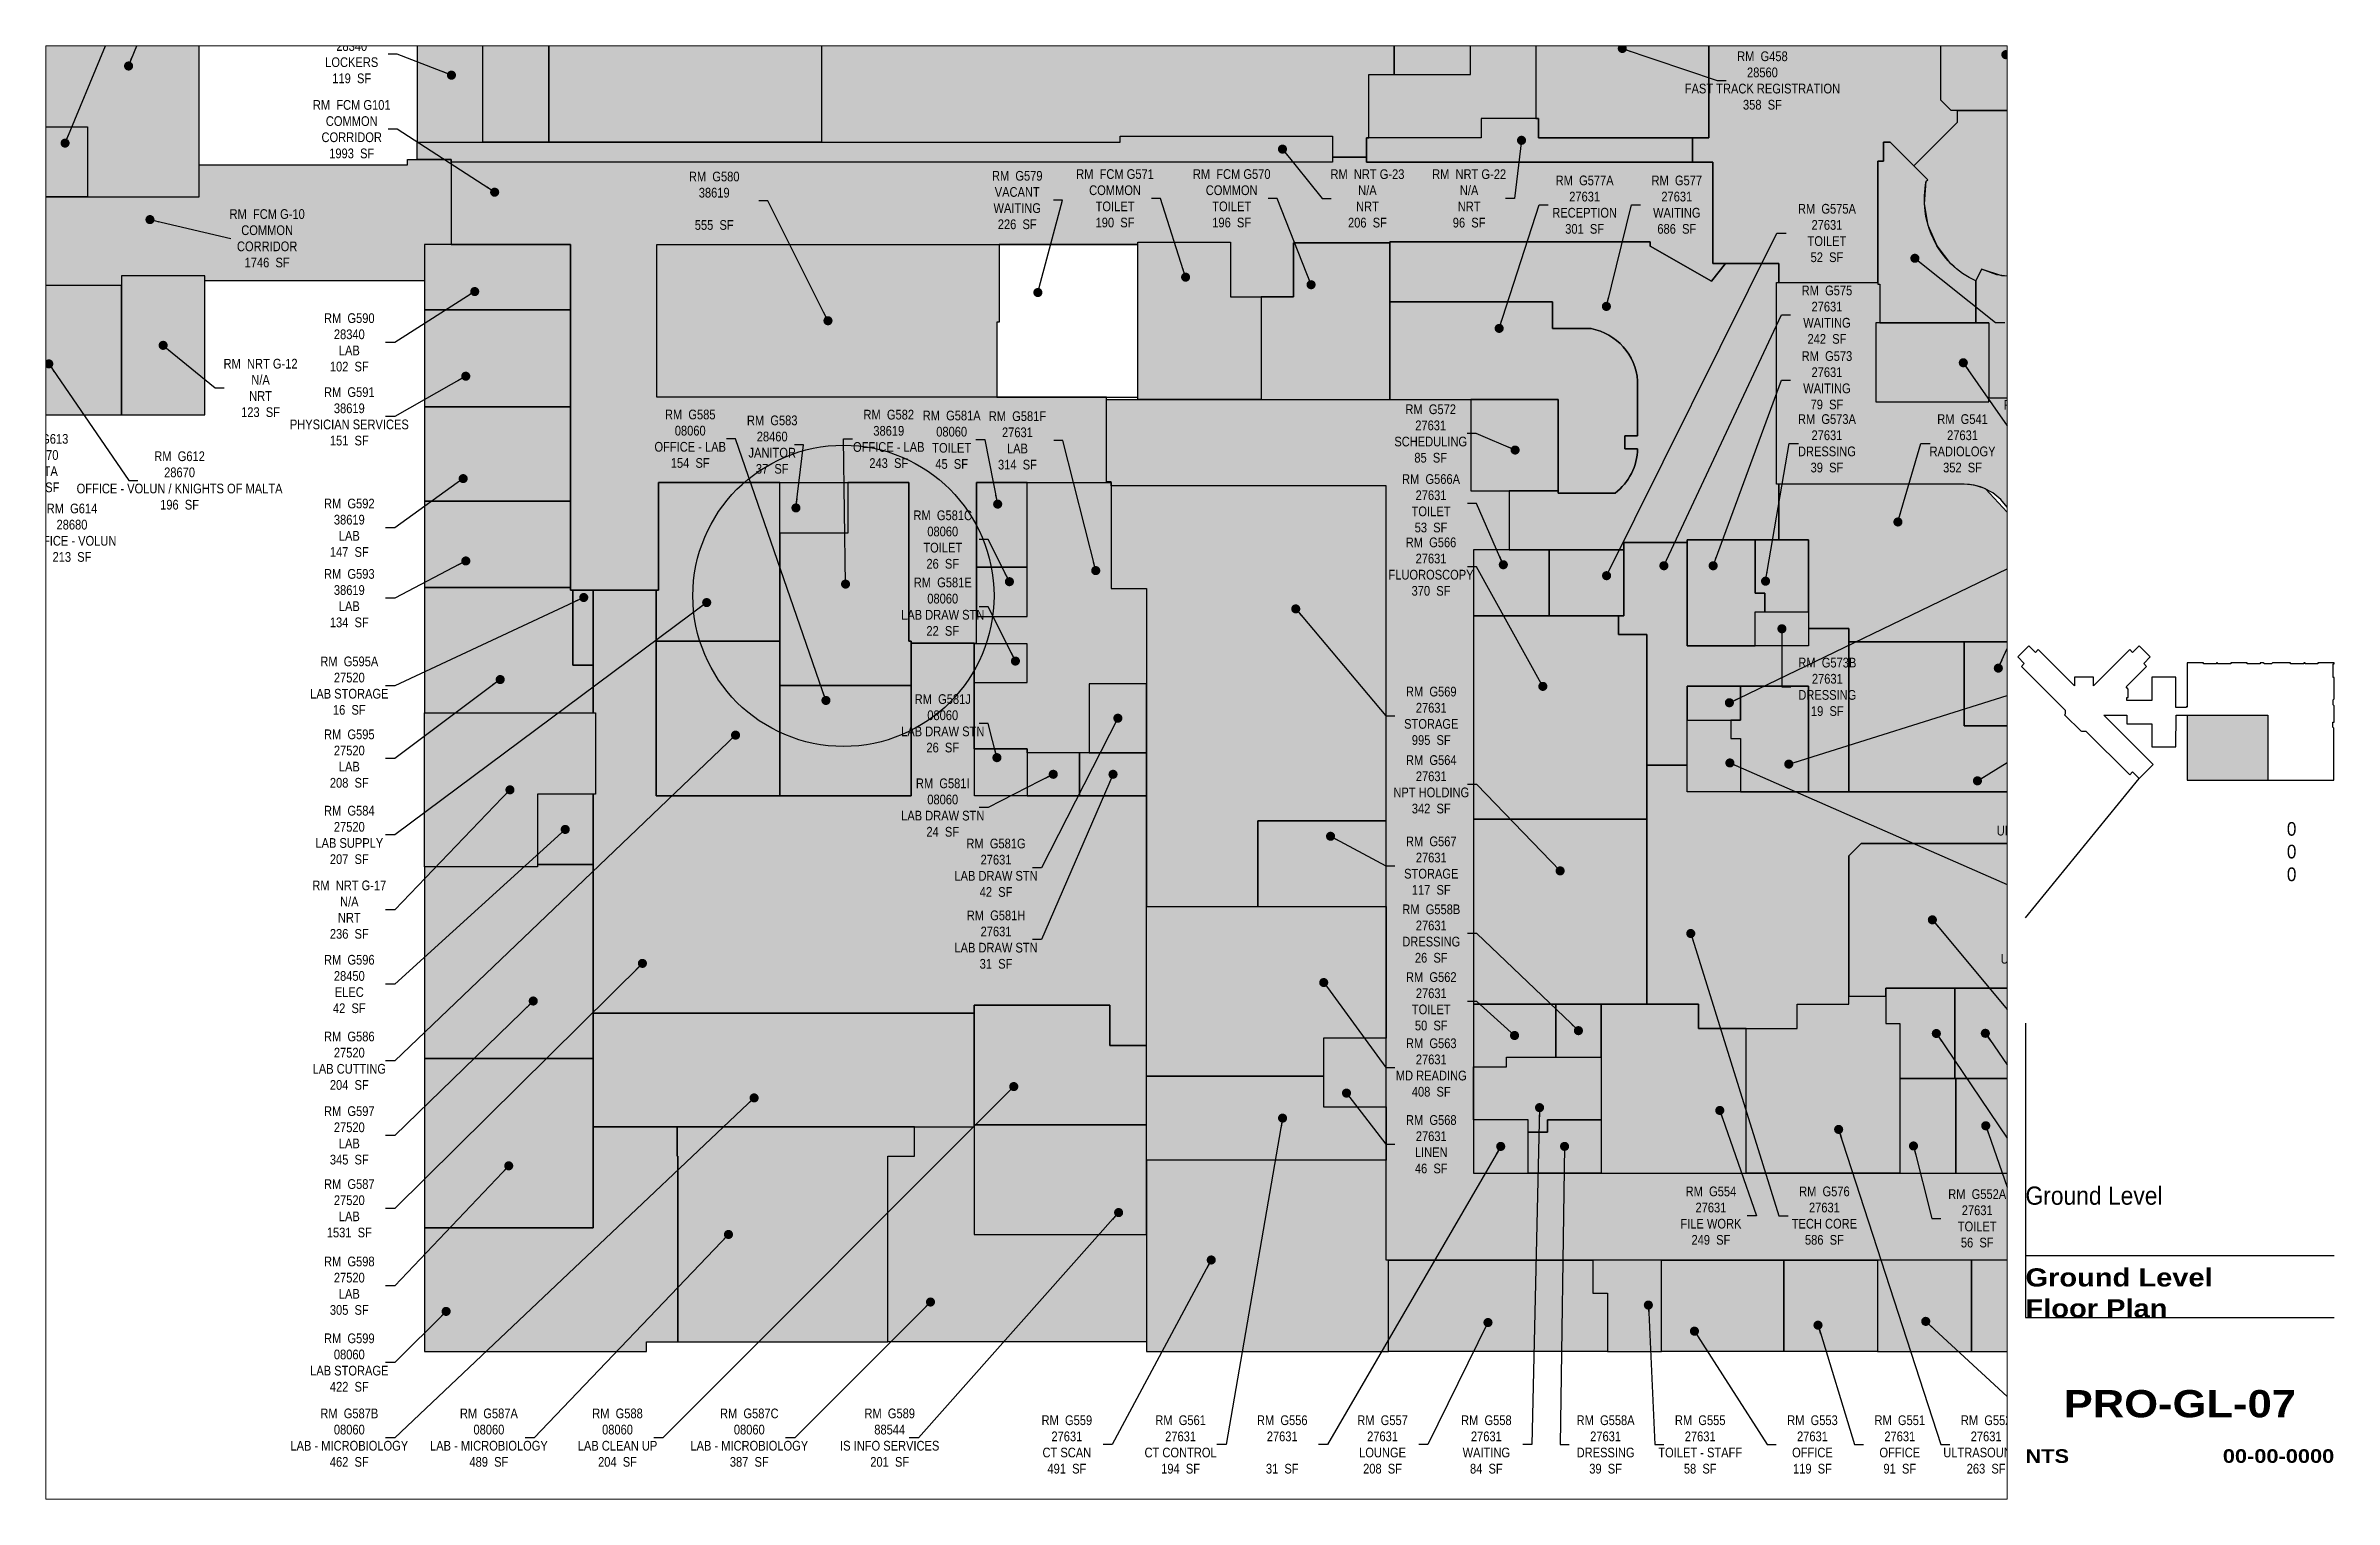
# Paper-space layout '07 new' of a CAD drawing. Header units: inches. Extents: x 0.7 to 16.5, y 0.5 to 10.5.
# The model-space entities are those that its viewports show. They can reach past a viewport. Long polylines and large blocks are cut down to what shows.
import ezdxf
from ezdxf.enums import TextEntityAlignment as Align

# ---------------------------------------------------------------- set-up
doc = ezdxf.new("R2010")
doc.units = ezdxf.units.IN
doc.header["$MEASUREMENT"] = 0
doc.layers.get('Defpoints').update_dxf_attribs({"color": 31})
for name, color, linetype in [('0-LABEL', 3, 'Continuous'), ('1-NRT', 200, 'Continuous'), ('1-NRT-PTN', 253, 'Continuous'), ('2-BCM', 140, 'Continuous'), ('2-BCM-PTN', 250, 'Continuous'), ('3-FCM', 190, 'Continuous'), ('3-FCM-PTN', 9, 'Continuous'), ('4-OCC', 6, 'Continuous'), ('4-OCC-PTN', 95, 'Continuous'), ('4-VACANT', 60, 'Continuous'), ('T-8', 8, 'Continuous'), ('T-TTLBLK-5', 5, 'Continuous')]:
    doc.layers.add(name, color=color, linetype=linetype)
doc.styles.add('Arial90', font='arial.ttf', dxfattribs={"width": 0.9})
doc.styles.add('ArialBlack', font='')
doc.styles.add('ArialN', font='ARIALN.TTF')
doc.styles.get('ArialBlack').set_extended_font_data('Arial Black')
doc.dimstyles.new('AB-120', dxfattribs={"dimscale": 120, "dimtxt": 0.125, "dimasz": 0.09375, "dimexe": 0.0625, "dimexo": 0.125, "dimgap": 0.375, "dimtad": 0, "dimtih": 1, "dimtoh": 1, "dimdec": 4, "dimrnd": 0.0625, "dimzin": 0, "dimdsep": 46, "dimlunit": 4, "dimtxsty": 'ArialN', "dimblk": 'ARCHTICK', "dimcen": 0.09375, "dimclrd": 256, "dimclre": 256, "dimclrt": 256, "dimadec": 0, "dimazin": 0, "dimtfac": 1, "dimtdec": 4, "dimtofl": 0, "dimtmove": 2, "dimatfit": 3, "dimldrblk": 'DOT', "dimfxl": 0, "dimfrac": 2, "dimtolj": 1, "dimtzin": 0, "dimlwd": -1, "dimlwe": -1, "dimarcsym": 0})

psp = doc.layouts.new('07 new')

msp = doc.modelspace()

# ---------------------------------------------------------------- texts
at = {"layer": '0-LABEL', "char_height": 12, "attachment_point": 5, "style": 'ArialN'}
for s, insert in [('RM  G492\\P28340\\PLOCKERS\\P119  SF', (200.5000000000041, 1783.612633261546)), ('RM  G458\\P28560\\PFAST TRACK REGISTRATION\\P358  SF', (1948.117272299696, 1750.923995147398)), ('RM  FCM G101\\PCOMMON\\PCORRIDOR\\P1993  SF', (200.5000000000041, 1690.651232808332)), ('RM  G580\\P38619\\P\\P555  SF', (649.5505175139265, 1601.999999999989)), ('RM  G579\\PVACANT\\PWAITING\\P226  SF', (1024.946126174708, 1602.881910789839)), ('RM  FCM G571\\PCOMMON\\PTOILET\\P190  SF', (1146.102585170038, 1605.040367642195)), ('RM  FCM G570\\PCOMMON\\PTOILET\\P196  SF', (1290.621100813365, 1605.040367642197)), ('RM  NRT G-23\\PN/A\\PNRT\\P206  SF', (1458.779460081965, 1604.923995147397)), ('RM  NRT G-22\\PN/A\\PNRT\\P96  SF', (1584.7493280995, 1604.923995147397)), ('RM  G577A\\P27631\\PRECEPTION\\P301  SF', (1727.855113089623, 1597.171554127276)), ('RM  G577\\P27631\\PWAITING\\P686  SF', (1842.020180423489, 1597.171554127276)), ('RM  FCM G-10\\PCOMMON\\PCORRIDOR\\P1746  SF', (95.7150563135906, 1555.52229457658)), ('RM  G575A\\P27631\\PTOILET\\P52  SF', (2028.032488521279, 1562.063936059789)), ('RM  G575\\P27631\\PWAITING\\P242  SF', (2028.032488521279, 1460.916392655708)), ('RM  G423\\P27079\\PTELECOM\\P117  SF', (2293.299311150731, 1451.108010511542)), ('RM  G590\\P28340\\PLAB\\P102  SF', (197.5000000000045, 1426.628776695448)), ('RM  NRT G-12\\PN/A\\PNRT\\P123  SF', (87.56329066435455, 1370.190150330746)), ('RM  G573\\P27631\\PWAITING\\P79  SF', (2028.032488521279, 1379.682780099018)), ('RM  G591\\P38619\\PPHYSICIAN SERVICES\\P151  SF', (197.5000000000045, 1334.99999999999)), ('RM  G585\\P08060\\POFFICE - LAB\\P154  SF', (619.8301756752439, 1307.292389767064)), ('RM  G583\\P28460\\PJANITOR\\P37  SF', (721.3958638710133, 1300.004034047733)), ('RM  G582\\P38619\\POFFICE - LAB\\P243  SF', (865.7892508620174, 1307.083027918845)), ('RM  G581A\\P08060\\PTOILET\\P45  SF', (943.7230769942175, 1305.999999999987)), ('RM  G581F\\P27631\\PLAB\\P314  SF', (1025.194270802938, 1305.205799916279)), ('RM  G572\\P27631\\PSCHEDULING\\P85  SF', (1537.147200948305, 1313.795004042928)), ('RM  G573A\\P27631\\PDRESSING\\P39  SF', (2028.032488521279, 1301.602102922206)), ('RM  G541\\P27631\\PRADIOLOGY\\P352  SF', (2196.00812269239, 1301.602102922207)), ('RM  NRT G-15\\PN/A\\PNRT\\P95  SF', (2292.749113743335, 1319.094398922813)), ('RM  G613\\P28470\\PDATA\\P19  SF', (-181.9284892841647, 1277.106104535545)), ('RM  G612\\P28670\\POFFICE - VOLUN / KNIGHTS OF MALTA\\P196  SF', (-12.76865098840835, 1255.598108463763)), ('RM  G566A\\P27631\\PTOILET\\P53  SF', (1537.551479585401, 1227.321408000042)), ('RM  G614\\P28680\\POFFICE - VOLUN\\P213  SF', (-146.0629084702674, 1190.883670238381)), ('RM  G592\\P38619\\PLAB\\P147  SF', (197.5000000000045, 1197.033637231921)), ('RM  G581C\\P08060\\PTOILET\\P26  SF', (932.6684255359396, 1182.41091038426)), ('RM  G566\\P27631\\PFLUOROSCOPY\\P370  SF', (1537.551479585401, 1148.909570623906)), ('RM  G593\\P38619\\PLAB\\P134  SF', (197.5000000000045, 1109.867287619685)), ('RM  G581E\\P08060\\PLAB DRAW STN\\P22  SF', (932.6684255359395, 1099.282466971219)), ('RM  G595A\\P27520\\PLAB STORAGE\\P16  SF', (197.5000000000045, 1001.499999999992)), ('RM  G573B\\P27631\\PDRESSING\\P19  SF', (2028.500000000007, 999.99999999998)), ('RM  G569\\P27631\\PSTORAGE\\P995  SF', (1537.853658086034, 964.120351251102)), ('RM  G581J\\P08060\\PLAB DRAW STN\\P26  SF', (932.6684255359395, 954.8320952900467)), ('RM  G595\\P27520\\PLAB\\P208  SF', (197.5000000000045, 911.1809675279492)), ('RM  G564\\P27631\\PNPT HOLDING\\P342  SF', (1537.853658086034, 879.2756872532973)), ('RM  G581I\\P08060\\PLAB DRAW STN\\P24  SF', (932.6684255359395, 850.4971536784269)), ('RM  G584\\P27520\\PLAB SUPPLY\\P207  SF', (197.5000000000045, 816.6274498655348)), ('RM  G506\\P27079\\PULTRASOUND SCREEN\\P139  SF', (2316.250398712378, 831.9184634465837)), ('RM  G581G\\P27631\\PLAB DRAW STN\\P42  SF', (998.6684255359398, 775.9804070749797)), ('RM  G567\\P27631\\PSTORAGE\\P117  SF', (1537.853658086034, 778.5973208555879)), ('RM  NRT G-17\\PN/A\\PNRT\\P236  SF', (197.5000000000045, 724.0831046955409)), ('RM  G581H\\P27631\\PLAB DRAW STN\\P31  SF', (998.6684255359398, 686.9999999999873)), ('RM  G558B\\P27631\\PDRESSING\\P26  SF', (1537.853658086034, 694.4945784885476)), ('RM  G508\\P27079\\PULTRASOUND BIOPSY\\P155  SF', (2318.065209698401, 673.2838154639066)), ('RM  G596\\P28450\\PELEC\\P42  SF', (197.5000000000045, 631.9800805039276)), ('RM  G562\\P27631\\PTOILET\\P50  SF', (1537.853658086034, 610.5435849790683)), ('RM  G586\\P27520\\PLAB CUTTING\\P204  SF', (197.5000000000044, 536.9718156750841)), ('RM  G563\\P27631\\PMD READING\\P408  SF', (1537.853658086034, 528.5864478087933)), ('RM  G597\\P27520\\PLAB\\P345  SF', (197.5000000000044, 444.5393222564926)), ('RM  G568\\P27631\\PLINEN\\P46  SF', (1537.853658086034, 433.5389042204079)), ('RM  G587\\P27520\\PLAB\\P1531  SF', (197.5000000000044, 354.2343806611625)), ('RM  G554\\P27631\\PFILE WORK\\P249  SF', (1884.316906172731, 345.1521686067972)), ('RM  G576\\P27631\\PTECH CORE\\P586  SF', (2024.874938895383, 345.1521686067972)), ('RM  G552A\\P27631\\PTOILET\\P56  SF', (2214.197396774383, 341.7759999978953)), ('RM  G598\\P27520\\PLAB\\P305  SF', (197.5000000000044, 258.3376232627761)), ('RM  G599\\P08060\\PLAB STORAGE\\P422  SF', (197.5000000000044, 163.1739525524681)), ('RM  G587B\\P08060\\PLAB - MICROBIOLOGY\\P462  SF', (197.5000000000044, 70.17543310844485)), ('RM  G587A\\P08060\\PLAB - MICROBIOLOGY\\P489  SF', (370.4216005868579, 70.17543310844485)), ('RM  G588\\P08060\\PLAB CLEAN UP\\P204  SF', (529.7534019143018, 70.17543310844485)), ('RM  G587C\\P08060\\PLAB - MICROBIOLOGY\\P387  SF', (693.0098912177705, 70.17543310844485)), ('RM  G589\\P88544\\PIS INFO SERVICES\\P201  SF', (866.9758579486729, 70.17543310844485)), ('RM  G559\\P27631\\PCT SCAN\\P491  SF', (1086.421386276507, 61.74999999999545)), ('RM  G561\\P27631\\PCT CONTROL\\P194  SF', (1227.327508472639, 61.74999999999545)), ('RM  G556\\P27631\\P\\P31  SF', (1353.243155363226, 61.74999999999545)), ('RM  G557\\P27631\\PLOUNGE\\P208  SF', (1477.513665589904, 61.74999999999545)), ('RM  G558\\P27631\\PWAITING\\P84  SF', (1606.100423543922, 61.74999999999545)), ('RM  G558A\\P27631\\PDRESSING\\P39  SF', (1753.829559007346, 61.74999999999545)), ('RM  G555\\P27631\\PTOILET - STAFF\\P58  SF', (1871.022478374256, 61.74999999999545)), ('RM  G553\\P27631\\POFFICE\\P119  SF', (2010.100646720464, 61.74999999999545)), ('RM  G551\\P27631\\POFFICE\\P91  SF', (2118.281122930055, 61.74999999999545)), ('RM  G552\\P27631\\PULTRASOUND 3\\P263  SF', (2225.260179746859, 61.74999999999545))]:
    msp.add_mtext(s, dxfattribs=dict(at, insert=insert))

# ---------------------------------------------------------------- blocks, each defined once
blk = doc.blocks.new('gl outline')
at = {"layer": 'T-8'}
for points in [[(15.71591287891928, 2.249733898183647), (15.71591287891928, 2.248367901776201), (15.70724621225259, 2.248367901776201), (15.70724621225259, 2.244367901776188), (15.63757533672407, 2.244367901776188), (15.63757533672407, 2.451208666635883), (15.47257533672341, 2.451208666635883), (15.47257533672341, 2.291223529686296), (15.29934409500529, 2.291223529686296), (15.29934409500529, 2.312446256688548), (15.30842225805895, 2.312446256688548), (15.30842225805895, 2.370446256688775), (15.29425559139221, 2.384612923355504), (15.43567694763009, 2.526034279593378), (15.41587795775679, 2.545833269466683), (15.46113279175291, 2.591088103462799), (15.38476525938446, 2.66745563583125), (15.33951042538833, 2.622200801835135), (15.31971143551504, 2.641999791708442), (15.06956973316619, 2.391858089359595), (15.06956973316619, 2.45135808935983), (14.94056973316566, 2.45135808935983), (14.94056973316566, 2.391858089359595), (14.69042803081683, 2.641999791708442), (14.67062904094351, 2.622200801835135), (14.62537420694739, 2.667455635831279), (14.54900667457894, 2.591088103462799), (14.59426150857506, 2.545833269466683), (14.57446251870176, 2.526034279593378), (14.87500667458025, 2.22549012371488), (14.87500667458025, 2.197295030773664), (14.8714473668013, 2.193735722994721), (14.98741287891637, 2.077770210879655), (14.99106973316587, 2.081427065129163), (15.01811873661624, 2.081427065129163), (15.31935149935197, 1.780193341508151), (15.33962544738879, 1.800423232667264), (15.38473973227966, 1.755303991552482), (15.48121470346894, 1.851778962741755), (15.14247098179745, 2.190541999968146), (15.30037839103222, 2.190541999968146), (15.30037839103222, 2.131875333301267), (15.47257533672341, 2.131875333301267), (15.47257533672341, 1.971875333300617), (15.63757533672407, 1.971875333300617), (15.63824200339074, 2.190541999968146), (15.71524621225262, 2.190541999968146)], [(15.7152462122566, 2.190534568440819), (15.7152462122566, 1.744117901774155), (16.72457954559002, 1.744117901774155), (16.72457954559002, 1.949867901774235), (16.72357954558993, 1.949867901774235), (16.72357954558993, 2.101617901774228), (16.71691287892327, 2.108284568441343), (16.71666287892333, 2.108284568441343), (16.71666287892333, 2.142534568441045), (16.72691287892326, 2.142534568441045), (16.72691287892326, 2.25586790177473), (16.71924621225662, 2.261659568441212), (16.71924621225662, 2.295659568440863), (16.72657954558997, 2.302534568440899), (16.72657954558997, 2.350534568441583), (16.72657954558997, 2.450534568441038), (16.71891287892333, 2.450534568441038), (16.71891287892333, 2.543534568440885), (16.72657954558997, 2.543534568440885), (16.72657954558997, 2.551534568441605), (16.61524621225658, 2.551534568441605), (16.61524621225658, 2.543867901774286), (16.52657954558993, 2.543534568440885), (16.52657954558993, 2.551534568441605), (16.51691287892334, 2.551534568441605), (16.51691287892334, 2.543534568440885), (16.42657954559002, 2.543534568440885), (16.42657954559002, 2.551534568441605), (16.30324621225668, 2.551534568441605), (16.29524621225664, 2.543534568440885), (16.24657954558995, 2.543534568440885), (16.23857954558991, 2.551534568441605), (16.21691287892327, 2.551534568441605), (16.21691287892327, 2.543534568440885), (16.12691287892335, 2.543534568440885), (16.12691287892335, 2.551534568441605), (16.01491287892327, 2.551534568441605), (16.01491287892327, 2.543534568440885), (15.92491287892335, 2.543534568440885), (15.92491287892335, 2.551534568441605), (15.91691287892331, 2.551534568441605), (15.91691287892331, 2.543534568440885), (15.82691287892328, 2.543534568440885), (15.82691287892328, 2.551534568441605), (15.71591287892329, 2.551534568441605), (15.71591287892329, 2.249733898539455), (15.71591287892329, 2.246549431491951)]]:
    blk.add_lwpolyline(points, dxfattribs=at)
blk = doc.blocks.new('sheettext_11x17_occ')
at = {"layer": 'Defpoints'}
for p, q in [((1.77635683940025e-15, 3.276146240152912), (0, 1.250955197925625)), ((0, 1.676337277095877), (2.124999999999996, 1.676337277095877)), ((0, 1.250955197925625), (2.124999999999996, 1.250955197925625))]:
    blk.add_line(p, q, dxfattribs=at)
at = {"style": 'Arial90', "width": 0.9}
for tag, p in [('INTERIORGROSSAREA', (1.86461371722941, 4.565053935988382)), ('USEABLEAREA', (1.86461371722941, 4.408803935988382)), ('COMMONAREA', (1.86461371722941, 4.252553935988382))]:
    blk.add_attdef(tag, text='', height=0.09375, dxfattribs=at).set_placement(p, align=Align.RIGHT)
blk.add_attdef('FLOOR', text='', height=0.125, dxfattribs=at).set_placement((0, 2.151146237510748), align=Align.TOP_LEFT)
at = {"layer": 'T-8', "style": 'ArialBlack'}
for tag, p, height in [('TITLE_1', (0, 1.463646237510751), 0.125), ('TITLE_2', (0, 1.250955197925625), 0.125), ('SCALE', (0, 0.2499999999999998), 0.09375)]:
    blk.add_attdef(tag, p, '', height=height, dxfattribs=at)
blk.add_attdef('DWG#', text='', height=0.1875, dxfattribs=at).set_placement((1.0625, 0.750955197925627), align=Align.TOP_CENTER)
blk.add_attdef('DATE', text='', height=0.09375, dxfattribs=at).set_placement((2.125, 0.2499999999999998), align=Align.RIGHT)
blk = doc.blocks.new('_ArchTick')
at = {"const_width": 0.15}
blk.add_lwpolyline([(-0.5, -0.5), (0.5, 0.5)], dxfattribs=at)
blk = doc.blocks.new('_Dot')
at = {"lineweight": -2}
blk.add_line((-0.5, 0), (-1, 0), dxfattribs=at)
at = {"const_width": 0.5}
blk.add_lwpolyline([(-0.25, 0, 1), (0.25, 0, 1)], format="xyb", close=True, dxfattribs=at)

# ---------------------------------------------------------------- hatches: boundary and pattern name
at = {"layer": '1-NRT-PTN'}
for points in [[(1457.5, 1679.847990294813), (1457.500000000004, 1649.999999999986), (1861.500000000004, 1649.999999999985), (1861.499999999995, 1679.847990294811), (1670.500000000003, 1679.847990294809), (1670.500000000003, 1703.847990294809), (1599.500000000003, 1703.847990294809), (1599.500000000003, 1679.847990294809)], [(1152.500000000003, 1674.597990294809), (1152.500000000002, 1681.999999999987), (1415.500000000001, 1681.999999999986), (1415.500000000001, 1649.999999999987), (323.5000000000032, 1649.999999999988), (323.5000000000032, 1652.999999999988), (281.5000000000032, 1652.999999999988), (281.5000000000032, 1674.597990294811)], [(18.48737341528897, 1508.999999999989), (-84.73123959168959, 1508.999999999989), (-84.7312395916905, 1337.022294576574), (18.48737341529045, 1337.022294576574)], [(2228.500000000002, 1450.999999999987), (2088.500000000003, 1450.999999999987), (2088.500000000002, 1352.999999999985), (2228.500000000002, 1352.999999999984)], [(290.5000000000014, 967.9999999999891), (502.5000000000095, 967.9999999999891), (502.5000000000086, 866.9999999999891), (430.5000000000009, 866.9999999999891), (430.5000000000018, 776.9999999999909), (290.5000000000014, 776.9999999999891)]]:
    msp.add_hatch(color=256, dxfattribs=at).paths.add_polyline_path(points)
at = {"layer": '2-BCM-PTN'}
msp.add_hatch(color=256, dxfattribs=at).paths.add_polyline_path([(1968.499999999997, 1524.473088065302), (1968.499999999997, 1500.999999999985), (2091.000000000004, 1501.000000000001), (2091.000000000004, 1651.249999999986), (2098.128840815312, 1651.249999999986), (2098.128840815311, 1674.646365162187), (2106.199244823499, 1674.646365162187), (2135.597955002507, 1645.249075292762), (2189.820878810367, 1699.474618843413), (2189.820878810367, 1713.923574088993), (2182.007289280784, 1713.923976184185), (2169.236535609249, 1726.694729855722), (2169.23653560925, 1852.111838962128), (2169.23653560925, 1954.11183896213), (2101.500000000002, 1954.111838962129), (2101.500000000005, 2278.749999999987), (2107.282451174545, 2278.749999999987), (2107.282451174546, 2278.249999999987), (2112.282451174548, 2278.249999999987), (2112.282451174555, 2432.999999999982), (2073.500000000005, 2432.999999999984), (2073.500000000005, 2544.999999999985), (2073.500000000005, 2549.999999999985), (1795.500000000005, 2549.999999999987), (1795.499999999998, 2366.999999999985), (1741.500000000005, 2366.999999999985), (1741.500000000005, 2277.999999999987), (1775.500000000005, 2277.999999999987), (1775.500000000004, 1965.999999999987), (1775.500000000004, 1949.629209792616), (1821.06375247809, 1949.624999999987), (1881.509820289956, 1889.178932188115), (1881.509820289956, 1679.847990294808), (1861.499999999995, 1679.847990294802), (1861.500000000004, 1649.999999999983), (1886.655350527744, 1649.999999999983), (1886.655350527744, 1524.473088065301)])
at = {"layer": '3-FCM-PTN'}
for points in [[(269.5000000000032, 1652.999999999989), (323.5000000000032, 1652.999999999989), (323.5000000000051, 1547.999999999988), (290.5000000000041, 1547.999999999988), (290.5000000000028, 1503.022294576574), (18.48737341528897, 1503.022294576574), (18.48737341528897, 1508.999999999989), (-84.73123959168959, 1508.999999999989), (-84.73123959168788, 1497.022294576574), (-444.5126265847098, 1497.011147288282), (-444.5126265847098, 1503.022294576574), (-701.5126265847093, 1503.022294576574), (-701.5126265847061, 1496.99999999999), (-961.1034636562172, 1496.999999999989), (-961.1034636562174, 1509.022294576577), (-1162.221788237747, 1509.022294576574), (-1162.221788237747, 1503.022294576575), (-1408.221788237745, 1503.022294576576), (-1408.221788237745, 1509.022294576575), (-1468.262018299336, 1509.022294576577), (-1468.262018299336, 1608.022294576575), (-864.7688517369957, 1608.022294576577), (-864.7688517369957, 1607.066883729749), (-448.5126265847093, 1607.066883729749), (-448.5126265847093, 1602.022294576576), (-329.7431024972386, 1602.022294576576), (-329.7431024972384, 1604.544589153163), (-281.5126265847091, 1604.544589153163), (-281.512626584713, 2263.022294576575), (-201.5126265847077, 2263.022294576575), (-201.5126265847077, 1607.066883729751), (11.48737341529272, 1607.066883729751), (11.48737341529295, 1646.499999999989), (269.5000000000031, 1646.499999999989)], [(578.5000000000028, 1547.999999999988), (1174.49615918469, 1547.947044424862), (1174.49615918469, 1550.982677729583), (1288.996159184689, 1550.982677729583), (1288.996159184685, 1482.999999999986), (1366.996159184689, 1482.999999999986), (1366.996159184689, 1549.999999999985), (1486.499999999997, 1549.999999999985), (1486.499999999997, 1550.999999999984), (1808.916188631908, 1550.999999999984), (1808.916188631908, 1545.956748234559), (1885.164242203775, 1502.385408902725), (1902.190084298399, 1524.473088065302), (1886.655350527744, 1524.473088065302), (1886.509806728523, 1649.999999999983), (1457.500000000004, 1649.999999999932), (1457.5, 1655.999999999985), (1417.000000000003, 1655.999999999986), (1415.5, 1655.999999999985), (1415.500000000003, 1649.999999999987), (323.5000000000032, 1649.999999999967), (323.5000000000051, 1547.999999999989), (471.5000000000029, 1547.999999999991), (471.5000000000029, 1119.999999999991), (580.500000000005, 1119.999999999993), (580.5000000000061, 1252.999999999988), (890.5000000000032, 1252.999999999991), (890.5000000000068, 1056.624999999987), (893.5000000000045, 1056.624999999987), (893.500000000005, 1053.999999999989), (971.5000000000023, 1053.999999999987), (974.5000000000019, 1053.99999999999), (974.5000000000027, 1252.999999999987), (1135.420867676316, 1252.999999999987), (1135.420867676316, 1358.999999999987), (578.5000000000023, 1358.999999999988)], [(1326.996159184688, 1355.999999999991), (1174.49615918468, 1355.999999999984), (1174.49615918469, 1550.982677729583), (1288.996159184689, 1550.982677729583), (1288.996159184689, 1482.999999999986), (1326.996159184688, 1482.999999999984)], [(1326.996159184688, 1482.999999999984), (1326.996159184688, 1355.999999999991), (1486.5, 1355.999999999995), (1486.499999999997, 1549.999999999985), (1366.996159184689, 1549.999999999985), (1366.996159184689, 1482.999999999985)]]:
    msp.add_hatch(color=256, dxfattribs=at).paths.add_polyline_path(points)
h = msp.add_hatch(color=256, dxfattribs=at)
edge = h.paths.add_edge_path()
edge.add_line((1141.420867676316, 1248.999999999979), (1141.420867676316, 1253.999999999981))
edge.add_line((1141.420867676316, 1253.999999999981), (1135.420867676316, 1253.999999999981))
edge.add_line((1135.420867676316, 1253.999999999981), (1135.420867676316, 1355.999999999987))
edge.add_line((1135.420867676316, 1355.999999999987), (1586.999999999995, 1355.999999999996))
edge.add_line((1586.999999999995, 1355.999999999996), (1586.999999999994, 1243.029153617519))
edge.add_line((1586.999999999994, 1243.029153617519), (1634.499999999985, 1243.029153617512))
edge.add_line((1634.499999999985, 1243.029153617512), (1634.499999999984, 1169.624999999986))
edge.add_line((1634.499999999984, 1169.624999999986), (1590.000000000026, 1169.624999999987))
edge.add_line((1590.000000000026, 1169.624999999987), (1590.000000000003, 397.9999999999845))
edge.add_line((1590.000000000003, 397.9999999999845), (2262.000000000001, 397.9999999999845))
edge.add_line((2262.000000000001, 397.9999999999845), (2262.000000000026, 1186.937573226881))
edge.add_arc((2198.000000000043, 1187.022600915494), 64.00005648205, 359.9238792994847, 449.9999999999982)
edge.add_line((2198.000000000045, 1251.022657397544), (1965.499999999987, 1251.022657397551))
edge.add_line((1965.499999999987, 1251.022657397551), (1965.499999999987, 1501.000000000002))
edge.add_line((1965.499999999987, 1501.000000000002), (2091.000000000004, 1501.000000000001))
edge.add_line((2091.000000000004, 1501.000000000001), (2091.000000000004, 1498.927279146954))
edge.add_line((2091.000000000004, 1498.927279146954), (2093.500000000002, 1498.927279146954))
edge.add_line((2093.500000000003, 1498.927279146954), (2093.500000000003, 1450.999999999985))
edge.add_line((2093.500000000003, 1450.999999999985), (2088.500000000004, 1450.999999999987))
edge.add_line((2088.500000000003, 1450.999999999987), (2088.500000000002, 1352.999999999985))
edge.add_line((2088.500000000002, 1352.999999999985), (2228.500000000002, 1352.999999999985))
edge.add_line((2228.500000000002, 1352.999999999985), (2228.500000000002, 1357.999999999986))
edge.add_line((2228.500000000002, 1357.999999999986), (2301.779664494587, 1357.999999999985))
edge.add_arc((2296.16685138149, 1284.380477555279), 73.83317517233746, -0.04859318841391769, 85.64015689121987, ccw=False)
edge.add_line((2370.000000000005, 1284.317858825021), (2369.250000000001, 399.9999999999854))
edge.add_line((2369.250000000001, 399.9999999999854), (2509.752994790845, 399.9999999999864))
edge.add_line((2509.752994790845, 399.9999999999864), (2509.752994790845, 329.9999999999818))
edge.add_line((2509.752994790845, 329.9999999999818), (2471.249999999998, 329.9999999999827))
edge.add_line((2471.249999999998, 329.9999999999827), (2471.249999999999, 241.250005875695))
edge.add_line((2471.249999999998, 241.250005875695), (2369.25, 241.2500058756941))
edge.add_line((2369.25, 241.2500058756941), (2364.000000680872, 241.2500059263975))
edge.add_line((2364.000000680873, 241.2500059263975), (2364, 289.9999999999854))
edge.add_line((2364, 289.9999999999854), (1482.000000000002, 289.9999999999809))
edge.add_line((1482.000000000002, 289.9999999999809), (1482.000000000002, 1248.99999999998))
edge.add_line((1482.000000000002, 1248.99999999998), (1141.420867676316, 1248.999999999979))
at = {"layer": '4-OCC-PTN'}
for color, points in [(50, [(1492.000000000002, 1842.499999999985), (1495.000000000004, 1842.499999999985), (1495.000000000004, 1975.499999999986), (1478.500000000005, 1975.499999999986), (1478.500000000005, 2015.999999999985), (1340.500000000001, 2015.999999999989), (1340.500000000001, 2117.999999999989), (1478.500000000003, 2117.999999999989), (1478.500000000005, 2015.999999999985), (1478.500000000002, 1975.499999999986), (1495.000000000004, 1975.499999999986), (1495.000000000004, 1842.499999999985), (1653.379420751752, 1842.499999999985), (1653.379420751752, 1965.999999999989), (1650.379420751751, 1965.999999999985), (1650.379420751742, 2274.999999999989), (1526.500000000002, 2274.999999999985), (1526.500000000002, 2273.999999999989), (1283.5, 2273.999999999971), (1283.499999999999, 2244.999999999985), (1193.500000000002, 2244.999999999978), (1193.500000000002, 2273.999999999989), (1163.5, 2273.999999999989), (1163.5, 2083.499999999989), (646.5000000000023, 2083.499999999989), (646.5000000000024, 1955.999999999989), (281.5000000000036, 1955.999999999982), (281.4999999999991, 1883.999999999993), (444.5, 1883.999999999993), (444.5, 1886.999999999993), (782.5000000000018, 1886.999999999993), (782.5000000000018, 1674.597990294813), (1152.500000000002, 1674.597990294813), (1152.500000000002, 1681.999999999989), (1415.500000000001, 1681.999999999985), (1415.5, 1655.999999999985), (1457.5, 1655.999999999985), (1457.5, 1679.847990294813), (1460.500000000001, 1679.847990294813), (1460.500000000001, 1758.454014832445), (1492.000000000001, 1758.454014832445)]), (240, [(-201.5126265847086, 1837.022294576574), (-201.5126265847086, 1693.691883729751), (-126.8876265847096, 1693.69188372975), (-126.8876265847109, 1607.066883729749), (11.48737341529272, 1607.066883729751), (11.48737341529409, 1837.022294576576)]), (63, [(-201.5126265847086, 1693.691883729749), (-126.8876265847096, 1693.691883729747), (-126.8876265847109, 1607.066883729751), (-201.5126265847091, 1607.066883729751)]), (50, [(471.5000000000027, 1466.999999999993), (471.5000000000014, 1547.999999999991), (290.5000000000041, 1547.999999999989), (290.5000000000032, 1466.999999999987)]), (172, [(578.5000000000027, 1547.999999999991), (1002.500000000004, 1547.999999999987), (1002.500000000002, 1451.624999999987), (999.5000000000023, 1451.624999999987), (999.5000000000023, 1358.999999999989), (578.5000000000023, 1358.999999999993)]), (63, [(-84.7312395916905, 1394.999999999989), (-84.73123959169004, 1445.999999999989), (-84.73123959168959, 1496.999999999989), (-260.8876265847107, 1496.999999999996), (-260.8876265847111, 1337.022294576574), (-84.7312395916905, 1337.022294576574)]), (34, [(1634.499999999985, 1243.029153617512), (1694.999999999994, 1243.029153617508), (1694.999999999993, 1355.999999999991), (1586.999999999995, 1355.999999999991), (1586.999999999994, 1243.029153617519)]), (11, [(731.0000000000014, 1252.999999999991), (580.5000000000032, 1252.999999999991), (580.500000000005, 1119.999999999991), (577.5000000000041, 1119.999999999993), (577.5000000000041, 1056.624999999991), (731.0000000000023, 1056.624999999989)]), (201, [(815.0000000000018, 1252.999999999991), (815.0000000000018, 1190.38306809548), (731.0000000000025, 1190.383068095481), (731.0000000000014, 1252.999999999991)]), (172, [(890.5000000000032, 1252.999999999991), (815.0000000000018, 1252.999999999991), (815.0000000000018, 1190.38306809548), (731.0000000000025, 1190.383068095481), (731.0000000000023, 1001.674999999988), (893.5000000000045, 1001.674999999987), (893.5000000000045, 1056.624999999987), (890.5000000000068, 1056.624999999987)]), (34, [(971.8750000000009, 923.3749999999891), (971.8750000000009, 1005.374999999987), (1037.045867676321, 1005.374999999987), (1037.045867676321, 1053.374999999987), (974.5000000000019, 1053.374999999987), (974.500000000003, 1087.374999999989), (1037.045867676321, 1087.374999999989), (1037.045867676336, 1252.999999999987), (1141.420867676316, 1252.999999999987), (1141.420867676318, 1121.999999999983), (1185.062500000001, 1121.999999999983), (1185.062500000001, 1003.999999999987), (1114.170867676321, 1003.999999999989), (1114.17086767632, 918.4999999999891), (1037.04586767632, 918.4999999999873), (1037.04586767632, 923.3749999999873)]), (34, [(1185.062500000001, 728.2200774041166), (1323.000000000001, 728.2200774041166), (1323.000000000001, 831.2200774041212), (1323.000000000001, 834.2217015849055), (1482.000000000002, 834.2200774041212), (1481.999999998623, 1248.99999999998), (1141.420867676316, 1248.999999999979), (1141.420867676316, 1121.999999999983), (1185.062500000001, 1121.999999999984)]), (34, [(1590.000000000002, 1087.963737037425), (1684.022933838156, 1087.963737037426), (1684.022933838159, 1169.624999999985), (1590.000000000002, 1169.624999999984)]), (34, [(1684.022933838159, 1169.624999999985), (1684.022933838156, 1087.963737037426), (1776.499999999997, 1087.963737037426), (1776.499999999997, 1169.624999999985)]), (34, [(2005.250000000004, 869.9999999999873), (2055.250000000123, 869.9999999999864), (2055.250000000137, 1072.499999999991), (2005.250000000007, 1072.49999999999), (2005.250000000007, 1050.999999999978), (1855.000000000022, 1050.99999999998), (1855.000000000022, 1178.999999999987), (1776.499999999997, 1178.999999999986), (1776.499999999997, 1087.963737037426), (1769.749999999997, 1087.963737037426), (1769.749999999997, 1064.999999999985), (1805.000000000003, 1064.999999999985), (1805.000000000003, 903.0365100594599), (1855.000000000003, 903.0365100594599), (1855.000000000005, 1000.999999999983), (2005.250000000003, 1000.999999999981)]), (34, [(1939.250000000008, 1050.999999999979), (1939.250000000007, 1092.99999999998), (1951.250000000007, 1092.999999999979), (1951.250000000002, 1115.999999999982), (1939.250000000006, 1115.999999999979), (1939.250000000007, 1181.999999999983), (1855.000000000022, 1181.999999999977), (1855.000000000022, 1050.99999999998)]), (34, [(2005.250000000005, 1181.999999999982), (1939.250000000006, 1181.999999999983), (1939.250000000006, 1115.999999999979), (1951.250000000008, 1115.999999999982), (1951.250000000007, 1092.99999999998), (2005.250000000007, 1092.999999999981)]), (11, [(471.5000000000014, 1122.999999999991), (290.5000000000023, 1122.999999999989), (290.5000000000023, 967.9999999999891), (499.5000000000055, 967.9999999999927), (499.5000000000055, 1026.999999999991), (474.5000000000023, 1026.999999999995), (474.5000000000014, 1119.999999999991), (471.5000000000023, 1119.999999999991)]), (11, [(474.5000000000014, 1119.999999999991), (474.5000000000023, 1026.999999999995), (499.5000000000055, 1026.999999999991), (499.5000000000041, 1119.999999999991)]), (11, [(499.5000000000014, 595.9999999999927), (971.5000000000023, 595.9999999999909), (971.5000000000014, 605.9999999999854), (1139.5, 605.9999999999873), (1139.500000000001, 555.9999999999873), (1185.062500000001, 555.9999999999891), (1185.062500000001, 864.9999999999891), (971.8750000000014, 864.9999999999873), (971.8750000000014, 923.3749999999873), (971.5000000000023, 923.3749999999873), (971.5000000000023, 1053.999999999987), (893.500000000005, 1053.999999999989), (893.5000000000032, 864.9999999999909), (577.5000000000032, 864.9999999999927), (577.5000000000045, 1119.999999999993), (499.5000000000041, 1119.999999999991), (499.5000000000041, 967.9999999999909), (502.5000000000086, 967.9999999999927), (502.5000000000091, 866.9999999999909), (499.5000000000014, 866.9999999999945)]), (34, [(1590.000000000004, 836.0365100594581), (1805.000000000003, 836.036510059459), (1805.000000000003, 1064.999999999986), (1769.749999999997, 1064.999999999985), (1769.749999999997, 1087.963737037425), (1590.000000000002, 1087.963737037425)]), (34, [(2005.250000000006, 1092.999999999981), (2005.250000000005, 1050.999999999978), (1939.250000000008, 1050.999999999979), (1939.250000000009, 1092.99999999998)]), (11, [(731.0000000000023, 1056.624999999989), (577.5000000000032, 1056.624999999993), (577.5000000000027, 864.9999999999891), (731.0000000000014, 864.9999999999891)]), (10, [(1037.045867676321, 1053.374999999987), (971.5000000000023, 1053.374999999987), (971.5000000000018, 1005.374999999987), (1037.045867676321, 1005.374999999987)]), (34, [(2262.000000000002, 876.9999999999836), (2262.000000000002, 951.9999999999845), (2198.000000000003, 951.99999999998), (2198.000000000008, 1055.999999999985), (2055.250000000124, 1056.000000000106), (2055.250000000123, 869.9999999999864), (2262, 869.99999999999)]), (34, [(2261.999999999996, 951.9999999999845), (2261.999999999996, 1055.999999999985), (2198.000000000008, 1055.999999999989), (2198.000000000003, 951.99999999998)]), (10, [(731.0000000000023, 1001.674999999988), (731.0000000000018, 864.9999999999909), (893.5000000000027, 864.9999999999909), (893.5000000000045, 1001.674999999987)]), (34, [(1185.062500000001, 1003.999999999987), (1114.170867676321, 1003.999999999987), (1114.17086767632, 918.4999999999873), (1185.062500000002, 918.4999999999891)]), (34, [(1855.000000000004, 958.9999999999818), (1921.000000000016, 958.9999999999836), (1921.000000000015, 1000.999999999982), (1855.000000000003, 1000.999999999983)]), (34, [(1998.24999999999, 1000.999999999981), (1921.000000000015, 1000.999999999982), (1921.000000000016, 958.9999999999836), (1909.000000000016, 958.9999999999818), (1909.000000000015, 935.9999999999818), (1921.000000000017, 935.99999999998), (1921.000000000018, 869.9999999999882), (2005.250000000004, 869.9999999999873), (2005.250000000003, 1000.999999999981)]), (34, [(1921.000000000018, 869.9999999999882), (1855.000000000003, 869.9999999999873), (1855.000000000004, 958.9999999999818), (1909.000000000016, 958.9999999999791), (1909.000000000012, 935.9999999999818), (1921.000000000017, 935.99999999998)]), (10, [(1037.04586767632, 923.3749999999873), (971.8750000000014, 923.3749999999882), (971.8750000000014, 864.9999999999864), (1037.04586767632, 864.9999999999873)]), (10, [(1102.17086767632, 918.4999999999873), (1037.04586767632, 918.4999999999873), (1037.04586767632, 864.9999999999864), (1102.17086767632, 864.9999999999882)]), (34, [(1185.062500000002, 918.4999999999891), (1102.17086767632, 918.4999999999891), (1102.17086767632, 864.9999999999891), (1185.062500000001, 864.9999999999891)]), (34, [(1805.000000000003, 607.1614986405702), (1869.000000000001, 607.1614986405748), (1869.000000000002, 577.1614986405721), (1991.250000000004, 577.161498640573), (1991.250000000004, 607.1614986405721), (2055.250000000003, 607.1614986405721), (2055.250000000002, 790.7573593128645), (2070.492640687122, 805.9999999999845), (2262.000000000001, 805.9999999999827), (2262, 869.99999999999), (2005.250000000004, 869.9999999999873), (1855.000000000003, 869.9999999999873), (1855.000000000003, 903.0365100594599), (1805.000000000003, 903.0365100594599)]), (55, [(499.5000000000023, 866.9999999999909), (430.5000000000014, 866.9999999999909), (430.5000000000018, 779.9999999999927), (499.5000000000014, 779.9999999999927)]), (34, [(1482.000000000133, 791.2168290425534), (1482.000000000002, 834.2200774041212), (1323.000000000001, 834.2217015849055), (1323.000000000001, 728.2200774041166), (1482.000000000001, 728.2200774041185)]), (34, [(1590.000000000004, 607.1614986405802), (1805.000000000003, 607.1614986405784), (1805.000000000003, 836.036510059459), (1590.000000000004, 836.036510059459), (1590.000000000004, 607.1614986405802), (1805.000000000003, 607.1614986405702)]), (34, [(2261.999999999999, 626.9999999999845), (2262.000000000001, 805.9999999999836), (2070.492640687122, 805.9999999999845), (2055.250000000002, 790.7573593128645), (2055.250000000003, 617.0807493202738), (2100.812499999995, 617.0807493202738), (2100.812499999995, 626.9999999999854)]), (11, [(499.5000000000014, 779.9999999999927), (430.5000000000018, 779.9999999999945), (430.5000000000018, 776.9999999999909), (290.5000000000014, 776.9999999999891), (290.5000000000018, 539.9999999999891), (499.5000000000009, 539.9999999999909)]), (34, [(1482.000000000004, 564.9404972208831), (1404.555915871356, 564.940497220884), (1404.555915871356, 517.9787709135508), (1185.062500000001, 517.9787709135508), (1185.062500000001, 728.2200774041166), (1323.000000000001, 728.2200774041166), (1482.000000000001, 728.2200774041185), (1482.000000000004, 564.951495471043)]), (34, [(2186.5, 514.9999999999845), (2186.500000000002, 626.9999999999854), (2100.812499999995, 626.9999999999854), (2100.812499999995, 582.9999999999845), (2118.124999999995, 582.9999999999854), (2118.124999999998, 514.9999999999818)]), (34, [(2262, 514.9999999999854), (2261.999999999999, 626.9999999999845), (2186.499999999996, 626.9999999999854), (2186.5, 514.9999999999845)]), (10, [(499.5000000000005, 454.9999999999927), (971.5000000000009, 454.9999999999927), (971.5000000000023, 595.9999999999891), (499.5000000000009, 595.9999999999909)]), (222, [(1185.062500000001, 555.9999999999891), (1139.500000000001, 555.9999999999873), (1139.5, 605.9999999999873), (971.5000000000014, 605.9999999999891), (971.5000000000014, 457.4999999999891), (1185.062500000001, 457.4999999999891)]), (34, [(1590.000000000003, 529.4114986405766), (1631.000000000003, 529.4114986405784), (1631.000000000003, 541.4114986405766), (1692.000000000003, 541.4114986405766), (1692.000000000003, 607.1614986405793), (1590.000000000006, 607.1614986405712)]), (34, [(1748.250000000003, 541.4114986405766), (1748.250000000003, 607.1614986405748), (1692.000000000003, 607.1614986405793), (1692.000000000003, 541.4114986405766)]), (34, [(1928.124999999995, 397.99999999998), (1928.124999999994, 577.1614986405702), (1869.000000000002, 577.1614986405721), (1869.000000000001, 607.1614986405748), (1748.250000000003, 607.1614986405748), (1748.250000000003, 397.9999999999854)]), (34, [(2055.250000000003, 617.0807493202738), (2100.812499999995, 617.0807493202738), (2100.812499999997, 582.9999999999845), (2118.124999999995, 582.9999999999854), (2118.124999999995, 397.9999999999845), (1928.124999999995, 397.99999999998), (1928.124999999994, 577.1614986405702), (1991.250000000004, 577.161498640573), (1991.250000000004, 607.1614986405721), (2055.250000000003, 607.1614986405721)]), (11, [(499.5000000000005, 539.9999999999945), (290.5000000000018, 539.9999999999891), (290.5000000000005, 329.9999999999891), (499.5000000000014, 329.9999999999918)]), (34, [(1404.555915871356, 517.9787709135508), (1404.555915871356, 479.9514954710448), (1481.999999999994, 479.9514954710448), (1482.000000000004, 564.951495471043), (1404.555915871356, 564.940497220884)]), (34, [(1748.250000000003, 463.9114986405766), (1681.750000000002, 463.9114986405766), (1681.750000000002, 448.7499999999836), (1657.750000000004, 448.7499999999854), (1657.750000000004, 463.9114986405802), (1590.000000000003, 463.9114986405766), (1590.000000000003, 529.4114986405766), (1631.000000000003, 529.4114986405784), (1631.000000000003, 541.4114986405766), (1748.250000000003, 541.4114986405766)]), (34, [(1481.999999999997, 413.9523635370742), (1185.0625, 413.9523635370715), (1185.0625, 517.9787709135544), (1404.555915871356, 517.9787709135508), (1404.555915871356, 479.9514954710448), (1481.999999999994, 479.9514954710448)]), (34, [(2187.499999999993, 397.9999999999845), (2187.499999999993, 514.9999999999845), (2118.124999999995, 514.9999999999818), (2118.124999999995, 397.9999999999845)]), (34, [(2191.499999999995, 397.9999999999845), (2262.000000000001, 397.9999999999845), (2262, 514.9999999999845), (2187.499999999993, 514.9999999999845), (2187.499999999993, 397.9999999999845)]), (10, [(604.5000000000791, 418.9999999999909), (603.5000000000005, 418.99999999999), (603.5000000000005, 454.9999999999909), (499.5000000000014, 454.9999999999927), (499.5000000000014, 332.9999999999891), (499.5000000000009, 329.9999999999918), (290.5, 329.9999999999927), (290.5000000000005, 176.7499999999891), (565.5, 176.7499999999891), (565.5000000000005, 188.7499999999891), (604.5000000000005, 188.7499999999927)]), (10, [(864.5000000000005, 418.9999999999873), (897.5000000000014, 418.9999999999891), (897.5000000000014, 454.9999999999873), (603.5000000000005, 454.9999999999909), (603.5000000000005, 418.99999999999), (604.5000000000005, 418.9999999999891), (604.5000000000005, 188.7499999999891), (864.5000000000005, 188.7499999999873)]), (10, [(897.5000000000014, 418.99999999999), (897.5000000000016, 454.9999999999936), (971.5000000000009, 454.9999999999936), (971.5000000000015, 418.99999999999), (971.5000000000009, 321.9999999999873), (1185.062500000001, 321.9999999999873), (1185.0625, 188.7499999999864), (864.5000000000005, 188.7499999999873), (864.5000000000005, 418.9999999999882)]), (61, [(1185.062500000001, 457.4999999999891), (971.5000000000014, 457.4999999999891), (971.5000000000014, 321.9999999999873), (1185.062500000001, 321.9999999999873)]), (34, [(1657.750000000004, 397.9999999999854), (1657.750000000004, 463.9114986405766), (1590.000000000003, 463.9114986405766), (1590.000000000002, 397.9999999999854)]), (34, [(1748.250000000003, 397.9999999999854), (1657.750000000004, 397.9999999999854), (1657.750000000004, 448.7499999999854), (1681.750000000002, 448.7499999999836), (1681.750000000002, 463.9114986405766), (1748.250000000003, 463.9114986405766)]), (34, [(1484.999998675628, 289.9999825146888), (1482.000000000002, 289.9999825146888), (1481.999999999999, 413.9523635370742), (1185.0625, 413.9523635370715), (1185.0625, 176.7499999999864), (1485, 176.7499999999854), (1484.999998675628, 290.0000007424615)]), (34, [(1737.999999999995, 289.9999999999854), (1737.999999999999, 248.9999999999854), (1755.999999999995, 248.9999999999854), (1755.999999999995, 176.7499999999873), (1485, 176.7500012884084), (1485, 289.9999825146888), (1737.999999999995, 289.9999825147024)]), (34, [(1822.999999999995, 289.9999999999854), (1737.999999999995, 289.9999999999854), (1737.999999999997, 248.9999999999854), (1755.999999999995, 248.9999999999873), (1755.999999999996, 176.7499999999873), (1822.999999999995, 176.7499999999873), (1822.986595466163, 289.9999984042825)]), (34, [(1974.511768370347, 289.9999999999836), (1974.511768370347, 176.7499999999845), (1822.999999999995, 176.7499999999873), (1822.999999999995, 289.9999999999854), (1974.511768370347, 290.0180362733308)]), (34, [(2090.499999999995, 289.9999999999836), (2090.499999999994, 176.7499999999845), (1974.511768370347, 176.7499999999845), (1974.511768370347, 290.0180362733308)]), (34, [(2207, 176.7499999999873), (2207, 289.9999999999845), (2090.499999999995, 289.9999999999836), (2090.499999999995, 176.7499999999845)]), (34, [(2207, 176.7499999999873), (2364, 176.7499999999873), (2364, 289.9999999999854), (2207.000000000001, 289.9999999999854)])]:
    msp.add_hatch(color=color, dxfattribs=at).paths.add_polyline_path(points)
h = msp.add_hatch(color=202, dxfattribs=at)
h.paths.add_polyline_path([(1775.500000000004, 1949.629209792616), (1775.500000000004, 1965.999999999987), (1718.811198041585, 1965.999999999986), (1719.000000000004, 1849.921711271478), (1670.500000000004, 1849.921711271478), (1670.500000000004, 1846.210423897241), (1667.500000000003, 1846.210423897241), (1667.500000000003, 1703.847990294809), (1670.500000000003, 1703.847990294809), (1670.500000000003, 1679.847990294809), (1881.509820289956, 1679.847990294809), (1881.509820289956, 1889.178932188116), (1821.06375247809, 1949.624999999987)])
h.paths.add_polyline_path([(1653.379420751755, 1965.999999999985), (1718.811198041585, 1965.999999999986), (1719.000000000003, 1849.921711271478), (1670.500000000004, 1849.921711271478), (1670.500000000003, 1846.210423897241), (1653.379420751756, 1846.210423897241)])
for color, points in [(50, [(363.000000000004, 1883.999999999994), (281.5000000000036, 1883.999999999994), (281.5000000000031, 1674.597990294813), (363.0000000000032, 1674.597990294809)]), (50, [(444.5000000000014, 1883.999999999992), (363.0000000000041, 1883.999999999993), (363.0000000000031, 1674.597990294812), (444.5000000000032, 1674.597990294813)]), (50, [(782.5000000000018, 1886.999999999993), (444.5, 1886.999999999993), (444.5, 1883.999999999993), (444.5000000000032, 1674.597990294815), (782.5000000000018, 1674.597990294811)]), (10, [(1037.045867676336, 1252.999999999988), (974.5000000000027, 1252.999999999987), (974.5000000000023, 1148.37499999999), (1037.045867676327, 1148.374999999986)]), (10, [(1037.045867676327, 1148.374999999986), (974.5000000000023, 1148.374999999988), (974.5000000000023, 1087.374999999989), (1037.045867676321, 1087.374999999987)])]:
    msp.add_hatch(color=color, dxfattribs=at).paths.add_polyline_path(points, flags=17)
h = msp.add_hatch(color=50, dxfattribs=at)
h.paths.add_polyline_path([(1586.375000000003, 1842.499999999985), (1492.000000000002, 1842.499999999985), (1492.000000000001, 1758.454014832445), (1586.375000000002, 1758.454014832445)], flags=17)
h.paths.add_polyline_path([(1599.500000000002, 1679.847990294811), (1599.500000000003, 1703.847990294809), (1667.500000000003, 1703.847990294809), (1667.500000000003, 1846.210855635738), (1653.379420751756, 1846.210855635736), (1653.379420751752, 1842.499999999986), (1586.375000000003, 1842.499999999987), (1586.375000000002, 1758.454014832445), (1460.500000000004, 1758.454014832445), (1460.500000000004, 1679.847990294813)])
h = msp.add_hatch(color=58, dxfattribs=at)
h.dxf.hatch_style = 1
h.paths.add_polyline_path([(2330.021658321011, 1852.111838962127), (2169.23653560925, 1852.111838962128), (2169.236535609249, 1726.694729855722), (2182.007289280784, 1713.923976184185), (2319.67435595094, 1713.916891698171), (2321.763820814717, 1716.296727305564), (2330.021658321018, 1725.720954205264)])
h = msp.add_hatch(color=58, dxfattribs=at)
h.dxf.hatch_style = 1
h.paths.add_polyline_path([(2454.694898619524, 1534.564257159444), (2463.218608956618, 1531.586942507081), (2463.218608956618, 1614.470390809333, -0.2056762519583725), (2485.732515130839, 1670.886521709156, -0.218897169610447), (2542.042406456085, 1693.403116457558), (2542.14864603067, 1697.719026714632), (2578.622041827097, 1697.719026714632, -0.03055622478575589), (2587.516263379762, 1658.249735471089), (2880.751775215374, 1658.249999999989), (2883.24638869725, 1658.249733159979), (2883.24638869725, 1711.956047239664), (2926.009792576152, 1711.956047239664, -0.4151551731525884), (2857.873308994756, 1780.31185977756), (2857.655063456262, 1783.70688739608), (2857.655063456262, 1847.273574193016), (2761.657012270751, 1847.273574193016), (2761.657012270751, 1852.111838962126), (2330.021658321011, 1852.111838962104), (2330.021658321017, 1725.70214784087), (2319.674355950941, 1713.916891698171), (2290.589317217724, 1713.918388443581), (2290.58922930163, 1694.850924247943, -0.08921682526714371), (2320.811041434375, 1678.87770734533, -0.9002793436574756), (2219.56563758634, 1517.150836720106), (2212.645269545187, 1502.775353522786), (2212.645269545187, 1450.999999999987), (2228.500000000002, 1450.999999999987), (2228.500000000002, 1357.999999999986), (2301.831235009978, 1357.999999999986, 0.1874079617205575), (2324.898395909016, 1306.312161471946, 0.1648677087007566), (2370.000000000005, 1284.317858825022), (2370.000000000005, 1278.749999999985), (2439.000000000001, 1278.749999999986), (2439.000000000002, 1360.749999999984), (2419.250000000003, 1360.749999999984), (2419.250000000003, 1358.249999999982), (2373.500000000001, 1358.249999999982), (2373.500000000009, 1378.374999999985), (2354.4208838656, 1378.374999999985, -0.1091776960902681), (2353.967611898793, 1397.430531809495, -0.1073786504096095), (2361.428116527426, 1414.779851535847)])
h = msp.add_hatch(color=58, dxfattribs=at)
h.dxf.hatch_style = 1
h.paths.add_polyline_path([(2290.58922930163, 1694.850924247943), (2290.589317217724, 1713.918388443581), (2189.853020939249, 1713.923572434926), (2189.852275763179, 1699.443170667618), (2189.820878810367, 1699.474618843413), (2135.597269368076, 1645.248389625204), (2152.892912128606, 1627.95277569715), (2151.129850960217, 1626.189711589668, 0.1641015824778427), (2159.92241757083, 1554.820038752699, 0.0842037948421955), (2181.657630127826, 1524.111200969146, 0.08819780117221211), (2212.645269545187, 1502.775353522786), (2219.565637586289, 1517.150836719999, 0.4489133896027593), (2352.055748227811, 1572.135176449392, 0.4211148473865045)])
h = msp.add_hatch(color=58, dxfattribs=at)
h.dxf.hatch_style = 1
h.paths.add_polyline_path([(2181.657630127828, 1524.111200969144, -0.08819780117221082), (2159.922417570828, 1554.820038752701, -0.1641015824778339), (2151.129850960217, 1626.189711589667), (2152.892912128606, 1627.95277569715), (2106.199244823499, 1674.646365162186), (2098.128840815311, 1674.646365162187), (2098.128840815312, 1651.249999999986), (2091.000000000004, 1651.249999999986), (2091.000000000004, 1498.927279146954), (2093.500000000003, 1498.927279146954), (2093.500000000003, 1450.999999999987), (2212.645269545187, 1450.999999999987), (2212.645269545187, 1502.775353522786, -0.1001479337340622)])
h = msp.add_hatch(color=34, dxfattribs=at)
edge = h.paths.add_edge_path()
edge.add_line((1634.499999999984, 1169.624999999986), (1776.499999999997, 1169.624999999986))
edge.add_line((1776.499999999997, 1169.624999999986), (1776.499999999996, 1178.999999999986))
edge.add_line((1776.499999999996, 1178.999999999986), (1855.000000000022, 1178.999999999987))
edge.add_line((1855.000000000022, 1178.999999999987), (1855.000000000022, 1181.999999999977))
edge.add_line((1855.000000000022, 1181.999999999977), (1968.499999999983, 1181.999999999983))
edge.add_line((1968.499999999983, 1181.999999999983), (1968.499999999985, 1251.022657397551))
edge.add_line((1968.499999999985, 1251.022657397551), (1965.499999999987, 1251.022657397551))
edge.add_line((1965.499999999987, 1251.022657397551), (1965.499999999989, 1501.000000000002))
edge.add_line((1965.499999999989, 1501.000000000002), (1968.499999999997, 1500.999999999985))
edge.add_line((1968.499999999997, 1500.999999999985), (1968.499999999997, 1524.473088065302))
edge.add_line((1968.499999999997, 1524.473088065302), (1902.190084298399, 1524.473088065302))
edge.add_line((1902.190084298399, 1524.473088065302), (1885.164242203775, 1502.385408902725))
edge.add_line((1885.164242203775, 1502.385408902725), (1815.463790729312, 1542.288496469235))
edge.add_line((1815.463790729312, 1542.288496469235), (1808.916188631908, 1545.956748234559))
edge.add_line((1808.916188631908, 1545.956748234559), (1808.916188631908, 1550.999999999984))
edge.add_line((1808.916188631908, 1550.999999999984), (1490.648723177978, 1550.999999999985))
edge.add_line((1490.648723177978, 1550.999999999985), (1486.499999999998, 1550.999999999984))
edge.add_line((1486.499999999997, 1550.999999999984), (1486.499999999997, 1476.999999999996))
edge.add_line((1486.499999999997, 1476.999999999996), (1687.996159184689, 1476.999999999998))
edge.add_line((1687.996159184689, 1476.999999999998), (1687.996159184689, 1443.675584412988))
edge.add_line((1687.996159184689, 1443.675584412988), (1736.006845209326, 1443.675584412988))
edge.add_arc((1722.317490543546, 1373.614505547077), 71.38594541659423, 4.3266157382748816, 78.94417088314378, ccw=False)
edge.add_line((1793.500000000003, 1378.999999999985), (1793.500000000003, 1310.999999999996))
edge.add_line((1793.500000000003, 1310.999999999996), (1777.5, 1310.999999999996))
edge.add_line((1777.5, 1310.999999999996), (1777.5, 1294.999999999996))
edge.add_line((1777.5, 1294.999999999996), (1793.500000000001, 1294.999999999994))
edge.add_arc((1722.514009087891, 1296.410352518199), 70.99999999999893, 307.390812219751, 358.86179490055645, ccw=False)
edge.add_line((1765.628648466797, 1240.000000000007), (1694.999999999994, 1239.999999999995))
edge.add_line((1694.999999999994, 1239.999999999995), (1694.999999999994, 1243.029153617508))
edge.add_line((1694.999999999994, 1243.029153617508), (1634.499999999985, 1243.029153617512))
edge.add_line((1634.499999999985, 1243.029153617512), (1634.499999999984, 1169.624999999986))
h = msp.add_hatch(color=34, dxfattribs=at)
edge = h.paths.add_edge_path()
edge.add_line((1694.999999999994, 1355.999999999991), (1694.999999999994, 1239.999999999995))
edge.add_line((1694.999999999994, 1239.999999999995), (1765.628648466797, 1240.000000000007))
edge.add_arc((1722.514009087891, 1296.410352518199), 70.99999999999861, 307.390812219751, 358.8617949005564)
edge.add_line((1793.500000000001, 1294.999999999994), (1777.5, 1294.999999999996))
edge.add_line((1777.5, 1294.999999999996), (1777.5, 1310.999999999996))
edge.add_line((1777.5, 1310.999999999996), (1793.500000000003, 1310.999999999996))
edge.add_line((1793.500000000003, 1310.999999999996), (1793.500000000003, 1378.999999999985))
edge.add_arc((1722.317490543546, 1373.614505547077), 71.38594541659344, 4.326615738274884, 78.94417088314381)
edge.add_line((1736.006845209326, 1443.675584412988), (1687.996159184689, 1443.675584412988))
edge.add_line((1687.996159184689, 1443.675584412988), (1687.996159184689, 1476.999999999998))
edge.add_line((1687.996159184689, 1476.999999999998), (1486.499999999997, 1476.999999999996))
edge.add_line((1486.499999999997, 1476.999999999996), (1486.5, 1355.999999999995))
edge.add_line((1486.5, 1355.999999999995), (1586.999999999995, 1355.999999999991))
edge.add_line((1586.999999999995, 1355.999999999991), (1694.999999999993, 1355.999999999992))
h = msp.add_hatch(color=172, dxfattribs=at)
h.dxf.hatch_style = 1
h.paths.add_polyline_path([(471.5000000000027, 1466.999999999993), (290.5000000000032, 1466.999999999987), (290.5000000000023, 1346.999999999989), (471.5000000000027, 1346.999999999989)])
h = msp.add_hatch(color=172, dxfattribs=at)
h.dxf.hatch_style = 1
h.paths.add_polyline_path([(471.5000000000032, 1346.999999999991), (290.5000000000023, 1346.999999999989), (290.5000000000023, 1229.999999999989), (471.5000000000023, 1229.999999999989)])
h = msp.add_hatch(color=34, dxfattribs=at)
edge = h.paths.add_edge_path()
edge.add_line((2257.708159346416, 1209.950590646413), (2224.504044494368, 1245.225927613822))
edge.add_arc((2197.856873523172, 1186.878446824412), 64.14437025366057, 65.45392036184076, 89.8721547996656)
edge.add_line((2198.000000000031, 1251.022657397544), (1968.499999999983, 1251.022657397551))
edge.add_line((1968.499999999983, 1251.022657397551), (1968.499999999983, 1181.999999999982))
edge.add_line((1968.499999999983, 1181.999999999982), (2005.250000000005, 1181.999999999982))
edge.add_line((2005.250000000005, 1181.999999999982), (2005.250000000007, 1072.49999999999))
edge.add_line((2005.250000000007, 1072.49999999999), (2055.250000000137, 1072.499999999991))
edge.add_line((2055.250000000137, 1072.499999999991), (2055.250000000124, 1056.000000000106))
edge.add_line((2055.250000000124, 1056.000000000106), (2261.999999999996, 1055.999999999985))
edge.add_line((2261.999999999996, 1055.999999999985), (2262.001243773937, 1186.877837239948))
edge.add_arc((2197.856873523173, 1186.878446824411), 64.14437025366104, 359.9994554998851, 381.0812120128173)
h = msp.add_hatch(color=172, dxfattribs=at)
h.dxf.hatch_style = 1
h.paths.add_polyline_path([(471.5000000000014, 1229.999999999991), (290.5000000000023, 1229.999999999989), (290.5000000000023, 1122.999999999989), (471.5000000000023, 1122.999999999991)])

# ---------------------------------------------------------------- linework, layer by layer
at = {"layer": '1-NRT'}
for points in [[(1457.5, 1679.847990294813), (1457.500000000004, 1649.999999999986), (1861.500000000004, 1649.999999999985), (1861.499999999995, 1679.847990294811), (1670.500000000003, 1679.847990294809), (1670.500000000003, 1703.847990294809), (1599.500000000003, 1703.847990294809), (1599.500000000003, 1679.847990294809)], [(1152.500000000003, 1674.597990294809), (1152.500000000002, 1681.999999999987), (1415.500000000001, 1681.999999999986), (1415.500000000001, 1649.999999999987), (323.5000000000032, 1649.999999999988), (323.5000000000032, 1652.999999999988), (281.5000000000032, 1652.999999999988), (281.5000000000032, 1674.597990294811)]]:
    msp.add_lwpolyline(points, close=True, dxfattribs=at)
for points in [[(18.48737341528897, 1508.999999999989), (-84.73123959168959, 1508.999999999989), (-84.7312395916905, 1337.022294576574), (18.48737341529045, 1337.022294576574), (18.48737341528897, 1508.999999999989)], [(2228.500000000002, 1450.999999999987), (2228.500000000002, 1450.999999999987), (2088.500000000003, 1450.999999999987), (2088.500000000002, 1352.999999999985), (2228.500000000002, 1352.999999999984)], [(290.5000000000014, 967.9999999999891), (502.5000000000095, 967.9999999999891), (502.5000000000086, 866.9999999999891), (430.5000000000009, 866.9999999999891), (430.5000000000018, 776.9999999999909), (290.5000000000014, 776.9999999999891), (290.5000000000014, 967.9999999999891)]]:
    msp.add_lwpolyline(points, dxfattribs=at)
at = {"layer": '2-BCM'}
msp.add_lwpolyline([(1881.509820289956, 1889.178932188115), (1881.509820289956, 1679.847990294808), (1861.499999999995, 1679.847990294802), (1861.500000000004, 1649.999999999983), (1886.655350527744, 1649.999999999983), (1886.655350527744, 1524.473088065301), (1968.499999999997, 1524.473088065307), (1968.499999999997, 1524.473088065302), (1968.499999999997, 1500.999999999985), (2091.000000000004, 1501.000000000001), (2091.000000000004, 1651.249999999986), (2098.128840815312, 1651.249999999986), (2098.128840815311, 1674.646365162187), (2106.199244823499, 1674.646365162187), (2135.597955002507, 1645.249075292762), (2189.820878810367, 1699.474618843413), (2189.820878810367, 1713.923574088993), (2182.007289280784, 1713.923976184185), (2169.236535609249, 1726.694729855722), (2169.23653560925, 1852.111838962128)], dxfattribs=at)
at = {"layer": '3-FCM'}
msp.add_lwpolyline([(-201.5126265847077, 1607.066883729751), (11.48737341529272, 1607.066883729751), (11.48737341529295, 1646.499999999989), (269.5000000000031, 1646.499999999989), (269.5000000000032, 1652.999999999989), (323.5000000000032, 1652.999999999989), (323.5000000000051, 1547.999999999988), (290.5000000000041, 1547.999999999988), (290.5000000000028, 1503.022294576574), (18.48737341528897, 1503.022294576574), (18.48737341528897, 1508.999999999989), (-84.73123959168959, 1508.999999999989), (-84.73123959168788, 1497.022294576574), (-444.5126265847098, 1497.011147288282)], dxfattribs=at)
for points in [[(578.5000000000028, 1547.999999999988), (1174.49615918469, 1547.947044424862), (1174.49615918469, 1550.982677729583), (1288.996159184689, 1550.982677729583), (1288.996159184685, 1482.999999999986), (1366.996159184689, 1482.999999999986), (1366.996159184689, 1549.999999999985), (1486.499999999997, 1549.999999999985), (1486.499999999997, 1550.999999999984), (1808.916188631908, 1550.999999999984), (1808.916188631908, 1545.956748234559), (1885.164242203775, 1502.385408902725), (1902.190084298399, 1524.473088065302), (1886.655350527744, 1524.473088065302), (1886.509806728523, 1649.999999999983), (1457.500000000004, 1649.999999999932), (1457.5, 1655.999999999985), (1417.000000000003, 1655.999999999986), (1415.5, 1655.999999999985), (1415.500000000003, 1649.999999999987), (323.5000000000032, 1649.999999999967), (323.5000000000051, 1547.999999999989), (471.5000000000029, 1547.999999999991), (471.5000000000029, 1119.999999999991), (580.500000000005, 1119.999999999993), (580.5000000000061, 1252.999999999988), (890.5000000000032, 1252.999999999991), (890.5000000000068, 1056.624999999987), (893.5000000000019, 1056.624999999987), (893.5000000000045, 1056.624999999987), (893.500000000005, 1053.999999999989), (971.5000000000023, 1053.999999999987), (974.5000000000019, 1053.99999999999), (974.5000000000027, 1252.999999999987), (1135.420867676316, 1252.999999999987), (1135.420867676316, 1358.999999999987), (578.5000000000023, 1358.999999999988)], [(1326.996159184688, 1355.999999999991), (1174.49615918468, 1355.999999999984), (1174.49615918469, 1550.982677729583), (1288.996159184689, 1550.982677729583), (1288.996159184689, 1482.999999999986), (1326.996159184688, 1482.999999999984), (1326.996159184688, 1355.999999999991), (1326.996159184688, 1355.999999999991)], [(1326.996159184688, 1482.999999999984), (1326.996159184688, 1355.999999999991), (1486.5, 1355.999999999995), (1486.499999999997, 1549.999999999985), (1366.996159184689, 1549.999999999985), (1366.996159184689, 1482.999999999985), (1326.996159184688, 1482.999999999986)]]:
    msp.add_lwpolyline(points, close=True, dxfattribs=at)
msp.add_lwpolyline([(2364, 289.9999999999854), (1482.000000000002, 289.9999999999809), (1482.000000000002, 1248.99999999998), (1141.420867676316, 1248.999999999979), (1141.420867676316, 1253.999999999981), (1135.420867676316, 1253.999999999981), (1135.420867676316, 1355.999999999987), (1586.999999999995, 1355.999999999996), (1586.999999999994, 1243.029153617519), (1634.499999999985, 1243.029153617512), (1634.499999999984, 1169.624999999986), (1590.000000000026, 1169.624999999987), (1590.000000000003, 397.9999999999845), (2262.000000000001, 397.9999999999845), (2262.000000000025, 1186.937573226881, 0.4146027412223157), (2198.000000000045, 1251.022657397544), (1965.499999999987, 1251.022657397551), (1965.499999999987, 1501.000000000002), (2091.000000000004, 1501.000000000001), (2091.000000000004, 1498.927279146954), (2093.500000000003, 1498.927279146954), (2093.500000000003, 1450.999999999985), (2088.500000000003, 1450.999999999987), (2088.500000000002, 1352.999999999985), (2228.500000000002, 1352.999999999985), (2228.500000000002, 1357.999999999986), (2301.779664494587, 1357.999999999985, 0.3630029731587396)], format="xyb", dxfattribs=at)
at = {"layer": '4-OCC'}
for points in [[(782.5000000000018, 1886.999999999993), (782.5000000000018, 1674.597990294813), (1152.500000000002, 1674.597990294813), (1152.500000000002, 1681.999999999989), (1415.500000000001, 1681.999999999985), (1415.5, 1655.999999999985), (1457.5, 1655.999999999985), (1457.5, 1679.847990294813), (1460.500000000001, 1679.847990294813), (1460.500000000001, 1758.454014832445), (1492.000000000001, 1758.454014832445), (1492.000000000002, 1842.499999999985)], [(1775.500000000004, 1949.629209792616), (1775.500000000004, 1965.999999999987), (1718.811198041585, 1965.999999999986), (1719.000000000004, 1849.921711271478), (1670.500000000004, 1849.921711271478), (1670.500000000004, 1846.210423897241), (1667.500000000003, 1846.210423897241), (1667.500000000003, 1703.847990294809), (1670.500000000003, 1703.847990294809), (1670.500000000003, 1679.847990294809), (1881.509820289956, 1679.847990294809), (1881.509820289956, 1889.178932188116), (1821.06375247809, 1949.624999999987), (1775.49999999821, 1949.629209792616)], [(281.5000000000036, 1883.999999999989), (281.5000000000032, 1674.597990294813), (363.0000000000032, 1674.597990294811), (363.0000000000032, 1674.597990294811), (363.0000000000032, 1674.597990294811), (363.0000000000041, 1883.999999999987), (281.5000000000036, 1883.999999999989)], [(444.5000000000041, 1883.999999999991), (444.5000000000032, 1674.597990294813), (363.0000000000032, 1674.597990294811), (363.0000000000032, 1674.597990294811), (363.0000000000032, 1674.597990294811), (363.0000000000041, 1883.999999999987), (444.5000000000041, 1883.999999999991)], [(444.5000000000041, 1886.999999999991), (444.5000000000023, 1886.999999999989), (782.5000000000045, 1886.999999999991), (782.5000000000027, 1674.597990294811), (444.5000000000032, 1674.597990294815), (444.5000000000014, 1886.999999999991)], [(-201.5126265847086, 1837.022294576574), (-201.5126265847086, 1693.691883729751), (-126.8876265847096, 1693.69188372975), (-126.8876265847109, 1607.066883729749), (11.48737341529272, 1607.066883729751), (11.48737341529409, 1837.022294576576), (-201.5126265847091, 1837.022294576573)], [(1492.000000000005, 1842.499999999987), (1492.000000000004, 1758.454014832445), (1586.375000000003, 1758.454014832445), (1586.375000000003, 1842.499999999987), (1492.000000000005, 1842.499999999987)], [(-201.5126265847086, 1693.691883729749), (-126.8876265847096, 1693.691883729747), (-126.8876265847109, 1607.066883729751), (-201.5126265847091, 1607.066883729751), (-201.5126265847086, 1693.691883729749)], [(471.5000000000027, 1466.999999999993), (471.5000000000014, 1547.999999999991), (290.5000000000041, 1547.999999999989), (290.5000000000041, 1547.999999999989), (290.5000000000041, 1547.999999999989), (290.5000000000041, 1547.999999999989), (290.5000000000032, 1466.999999999987), (290.5000000000032, 1466.999999999987), (290.5000000000032, 1466.999999999987), (471.5000000000023, 1466.999999999991)], [(578.5000000000027, 1547.999999999991), (1002.500000000004, 1547.999999999987), (1002.500000000002, 1451.624999999987), (999.5000000000023, 1451.624999999987), (999.5000000000023, 1358.999999999989), (578.5000000000023, 1358.999999999993), (578.5000000000027, 1547.999999999991)], [(-84.7312395916905, 1394.999999999989), (-84.73123959169004, 1445.999999999989), (-84.73123959168959, 1496.999999999989), (-260.8876265847107, 1496.999999999996), (-260.8876265847111, 1337.022294576574), (-84.7312395916905, 1337.022294576574), (-84.7312395916905, 1394.999999999989)], [(471.5000000000027, 1466.999999999993), (290.5000000000032, 1466.999999999987), (290.5000000000023, 1346.999999999989), (290.5000000000023, 1346.999999999989), (290.5000000000023, 1346.999999999989), (471.5000000000027, 1346.999999999989), (471.4999999999995, 1466.999999999993)], [(471.5000000000032, 1346.999999999991), (290.5000000000023, 1346.999999999989), (290.5000000000023, 1229.999999999989), (471.5000000000023, 1229.999999999989), (471.5000000000023, 1346.999999999993)], [(731.0000000000014, 1252.999999999991), (580.5000000000032, 1252.999999999991), (580.500000000005, 1119.999999999991), (577.5000000000041, 1119.999999999993), (577.5000000000041, 1056.624999999991), (731.0000000000023, 1056.624999999989), (731.0000000000009, 1252.999999999991)], [(815.0000000000018, 1252.999999999991), (815.0000000000018, 1190.38306809548), (731.0000000000025, 1190.383068095481), (731.0000000000014, 1252.999999999991), (815.0000000000018, 1252.999999999991)], [(1037.045867676321, 1252.999999999987), (974.5000000000027, 1252.999999999987), (974.5000000000023, 1148.374999999989), (1037.045867676321, 1148.374999999987), (1037.045867676336, 1252.999999999987)], [(471.5000000000014, 1229.999999999991), (290.5000000000023, 1229.999999999989), (290.5000000000023, 1122.999999999989), (471.5000000000023, 1122.999999999991), (471.5000000000023, 1229.999999999993)], [(1037.045867676321, 1148.374999999987), (974.5000000000023, 1148.374999999989), (974.5000000000023, 1087.374999999989), (1037.045867676321, 1087.374999999987), (1037.045867676321, 1148.374999999987)], [(474.5000000000014, 1119.999999999991), (474.5000000000023, 1026.999999999995), (499.5000000000055, 1026.999999999991), (499.5000000000041, 1119.999999999991), (474.5000000000014, 1119.999999999993)], [(499.5000000000014, 595.9999999999927), (971.5000000000023, 595.9999999999909), (971.5000000000014, 605.9999999999854), (1139.5, 605.9999999999873), (1139.500000000001, 555.9999999999873), (1185.062500000001, 555.9999999999891), (1185.062500000001, 864.9999999999891), (971.8750000000014, 864.9999999999873), (971.8750000000014, 923.3749999999873), (971.5000000000023, 923.3749999999873), (971.5000000000023, 1053.999999999987), (893.500000000005, 1053.999999999989), (893.5000000000032, 864.9999999999909), (577.5000000000032, 864.9999999999927), (577.5000000000045, 1119.999999999993), (499.5000000000041, 1119.999999999991), (499.5000000000041, 967.9999999999909), (502.5000000000086, 967.9999999999927), (502.5000000000091, 866.9999999999909), (499.5000000000014, 866.9999999999945), (499.5000000000014, 595.9999999999927), (971.5000000000023, 595.9999999999909), (971.5000000000014, 605.9999999999854), (1139.5, 605.9999999999873)], [(731.0000000000023, 1056.624999999989), (577.5000000000032, 1056.624999999993), (577.5000000000023, 864.9999999999909), (577.5000000000027, 864.9999999999891), (731.0000000000014, 864.9999999999891), (731.0000000000014, 864.9999999999891), (731.0000000000023, 1056.624999999989)], [(731.0000000000023, 1001.674999999988), (731.0000000000018, 864.9999999999909), (893.5000000000027, 864.9999999999909), (893.5000000000045, 1001.674999999987), (731.0000000000018, 1001.674999999987)], [(1185.062500000001, 1003.999999999987), (1114.170867676321, 1003.999999999987), (1114.17086767632, 918.4999999999873), (1185.062500000002, 918.4999999999891), (1185.062500000001, 1003.999999999987)], [(971.8750000000014, 923.3749999999873), (1037.04586767632, 923.3749999999873), (1037.04586767632, 864.9999999999873), (971.8750000000014, 864.9999999999873), (971.8750000000014, 923.3749999999873), (971.8750000000009, 923.3749999999891)], [(1102.17086767632, 918.4999999999891), (1037.04586767632, 918.4999999999873), (1037.04586767632, 864.9999999999873), (1102.17086767632, 864.9999999999891), (1102.17086767632, 918.4999999999891)], [(1185.062500000002, 918.4999999999891), (1102.17086767632, 918.4999999999891), (1102.17086767632, 864.9999999999891), (1185.062500000001, 864.9999999999891), (1185.062500000002, 918.4999999999891)], [(499.5000000000014, 866.9999999999927), (499.5000000000023, 866.9999999999909), (430.5000000000014, 866.9999999999909), (430.5000000000009, 779.9999999999927), (430.5000000000023, 779.9999999999945), (430.5000000000018, 779.9999999999927), (499.5000000000014, 779.9999999999927), (499.5000000000014, 866.9999999999927)], [(499.5000000000014, 779.9999999999927), (430.5000000000018, 779.9999999999945), (430.5000000000018, 776.9999999999909), (290.5000000000014, 776.9999999999891), (290.5000000000018, 539.9999999999891), (499.5000000000014, 539.9999999999945), (499.5000000000005, 539.9999999999927), (499.5000000000009, 539.9999999999909), (499.5000000000023, 779.9999999999945)], [(499.5000000000005, 539.9999999999945), (290.5000000000018, 539.9999999999891), (290.5000000000005, 329.9999999999891), (499.5000000000014, 329.9999999999918), (499.5000000000005, 539.9999999999945)], [(864.5000000000005, 368.9999999999882), (864.5000000000005, 418.9999999999873), (897.5000000000014, 418.9999999999891), (897.5000000000014, 454.9999999999873), (603.5000000000014, 454.9999999999891), (603.5000000000005, 454.9999999999909), (603.5000000000005, 418.99999999999), (604.5000000000005, 418.9999999999891), (604.5000000000014, 188.7499999999909), (604.5000000000005, 188.7499999999891), (604.5000000000005, 188.7499999999891), (864.5000000000005, 188.7499999999873), (864.5000000000005, 418.9999999999873), (864.5000000000005, 418.9999999999873)], [(1185.062500000001, 457.4999999999891), (971.5000000000014, 457.4999999999891), (971.5000000000014, 321.9999999999873), (1185.062500000001, 321.9999999999873), (1185.0625, 457.4999999999873)]]:
    msp.add_lwpolyline(points, dxfattribs=at)
for points in [[(1653.379420751752, 1842.499999999986), (1653.379420751756, 1846.210855635736), (1667.500000000003, 1846.210855635738), (1667.500000000003, 1846.210855635738), (1667.500000000003, 1703.847990294809), (1599.500000000003, 1703.847990294809), (1599.500000000002, 1679.847990294811), (1460.500000000004, 1679.847990294813), (1460.500000000004, 1679.847990294813), (1460.500000000004, 1679.847990294813), (1460.500000000004, 1758.454014832445), (1460.500000000004, 1758.454014832445), (1460.500000000004, 1758.454014832445), (1586.375000000003, 1758.454014832445), (1586.375000000002, 1758.454014832443), (1586.375000000002, 1758.454014832443), (1586.375000000003, 1842.499999999987)], [(2169.23653560925, 1852.111838962128), (2330.021658321011, 1852.111838962127), (2330.021658321018, 1725.720954205264), (2321.763820814717, 1716.296727305564), (2319.67435595094, 1713.916891698171), (2182.007289280784, 1713.923976184185), (2169.236535609249, 1726.694729855722), (2169.23653560925, 1852.111838962128)], [(1634.499999999985, 1243.029153617512), (1694.999999999994, 1243.029153617508), (1694.999999999993, 1355.999999999991), (1586.999999999995, 1355.999999999991), (1586.999999999994, 1243.029153617519), (1634.499999999985, 1243.029153617512)], [(890.5000000000032, 1252.999999999991), (815.0000000000018, 1252.999999999991), (815.0000000000018, 1190.38306809548), (731.0000000000025, 1190.383068095481), (731.0000000000023, 1001.674999999988), (893.5000000000045, 1001.674999999987), (893.5000000000045, 1056.624999999987), (890.5000000000068, 1056.624999999987)], [(971.8750000000009, 923.3749999999891), (971.8750000000009, 1005.374999999987), (1037.045867676321, 1005.374999999987), (1037.045867676321, 1053.374999999987), (974.5000000000019, 1053.374999999987), (974.500000000003, 1087.374999999989), (1037.045867676321, 1087.374999999989), (1037.045867676336, 1252.999999999987), (1141.420867676316, 1252.999999999987), (1141.420867676318, 1121.999999999983), (1185.062500000001, 1121.999999999983), (1185.062500000001, 1003.999999999987), (1114.170867676321, 1003.999999999989), (1114.17086767632, 918.4999999999891), (1037.04586767632, 918.4999999999873), (1037.04586767632, 923.3749999999873), (971.8750000000009, 923.3749999999891)], [(1185.062500000001, 728.2200774041166), (1323.000000000001, 728.2200774041166), (1323.000000000001, 831.2200774041212), (1323.000000000001, 834.2217015849055), (1482.000000000002, 834.2200774041212), (1481.999999998623, 1248.99999999998), (1141.420867676316, 1248.999999999979), (1141.420867676316, 1121.999999999983), (1185.062500000001, 1121.999999999984), (1185.062500000001, 728.2200774041166)], [(1590.000000000002, 1087.963737037425), (1684.022933838156, 1087.963737037426), (1684.022933838159, 1169.624999999985), (1590.000000000002, 1169.624999999984), (1590.000000000002, 1087.963737037425)], [(1684.022933838159, 1169.624999999985), (1684.022933838156, 1087.963737037426), (1776.499999999997, 1087.963737037426), (1776.499999999997, 1169.624999999985), (1684.022933838159, 1169.624999999985)], [(2005.250000000004, 869.9999999999873), (2055.250000000123, 869.9999999999864), (2055.250000000137, 1072.499999999991), (2005.250000000007, 1072.49999999999), (2005.250000000007, 1050.999999999978), (1855.000000000022, 1050.99999999998), (1855.000000000022, 1178.999999999987), (1776.499999999997, 1178.999999999986), (1776.499999999997, 1087.963737037426), (1769.749999999997, 1087.963737037426), (1769.749999999997, 1064.999999999985), (1805.000000000003, 1064.999999999985), (1805.000000000003, 903.0365100594599), (1855.000000000003, 903.0365100594599), (1855.000000000005, 1000.999999999983), (2005.250000000003, 1000.999999999981)], [(1939.250000000008, 1050.999999999979), (1939.250000000007, 1092.99999999998), (1951.250000000007, 1092.999999999979), (1951.250000000002, 1115.999999999982), (1939.250000000006, 1115.999999999979), (1939.250000000007, 1181.999999999983), (1855.000000000022, 1181.999999999977), (1855.000000000022, 1050.99999999998), (1939.250000000008, 1050.999999999978)], [(2005.250000000005, 1181.999999999982), (1939.250000000006, 1181.999999999983), (1939.250000000006, 1115.999999999979), (1951.250000000008, 1115.999999999982), (1951.250000000007, 1092.99999999998), (2005.250000000007, 1092.999999999981), (2005.250000000005, 1181.999999999982)], [(471.5000000000014, 1122.999999999991), (290.5000000000023, 1122.999999999989), (290.5000000000023, 967.9999999999891), (499.5000000000055, 967.9999999999927), (499.5000000000055, 967.9999999999927), (499.5000000000055, 967.9999999999927), (499.5000000000055, 1026.999999999991), (499.5000000000059, 1026.999999999993), (499.5000000000055, 1026.999999999991), (474.5000000000023, 1026.999999999995), (474.5000000000023, 1026.999999999995), (474.5000000000023, 1026.999999999995), (474.5000000000014, 1119.999999999991), (471.5000000000023, 1119.999999999991)], [(1590.000000000004, 836.0365100594581), (1805.000000000003, 836.036510059459), (1805.000000000003, 1064.999999999986), (1769.749999999997, 1064.999999999985), (1769.749999999997, 1087.963737037425), (1590.000000000002, 1087.963737037425), (1590.000000000004, 836.0365100594581)], [(2005.250000000006, 1092.999999999981), (2005.250000000005, 1050.999999999978), (1939.250000000008, 1050.999999999979), (1939.250000000009, 1092.99999999998), (2005.250000000006, 1092.999999999981)], [(2262.000000000002, 876.9999999999836), (2262.000000000002, 951.9999999999845), (2198.000000000003, 951.99999999998), (2198.000000000008, 1055.999999999985), (2055.250000000124, 1056.000000000106), (2055.250000000123, 869.9999999999864), (2262, 869.99999999999), (2262.000000000002, 876.9999999999836)], [(2261.999999999996, 951.9999999999845), (2261.999999999996, 1055.999999999985), (2198.000000000008, 1055.999999999989), (2198.000000000003, 951.99999999998), (2261.999999999996, 951.99999999998)], [(1855.000000000004, 958.9999999999818), (1921.000000000016, 958.9999999999836), (1921.000000000015, 1000.999999999982), (1855.000000000003, 1000.999999999983), (1855.000000000004, 958.9999999999818)], [(1998.24999999999, 1000.999999999981), (1921.000000000015, 1000.999999999982), (1921.000000000016, 958.9999999999836), (1909.000000000016, 958.9999999999818), (1909.000000000015, 935.9999999999818), (1921.000000000017, 935.99999999998), (1921.000000000018, 869.9999999999882), (2005.250000000004, 869.9999999999873), (2005.250000000003, 1000.999999999981), (1998.24999999999, 1000.999999999987)], [(1921.000000000018, 869.9999999999882), (1855.000000000003, 869.9999999999873), (1855.000000000004, 958.9999999999818), (1909.000000000016, 958.9999999999791), (1909.000000000012, 935.9999999999818), (1921.000000000017, 935.99999999998), (1921.000000000016, 869.9999999999882)], [(1805.000000000003, 607.1614986405702), (1869.000000000001, 607.1614986405748), (1869.000000000002, 577.1614986405721), (1991.250000000004, 577.161498640573), (1991.250000000004, 607.1614986405721), (2055.250000000003, 607.1614986405721), (2055.250000000002, 790.7573593128645), (2070.492640687122, 805.9999999999845), (2262.000000000001, 805.9999999999827), (2262, 869.99999999999), (2005.250000000004, 869.9999999999873), (1855.000000000003, 869.9999999999873), (1855.000000000003, 903.0365100594599), (1805.000000000003, 903.0365100594599), (1805.000000000024, 607.1614986405702)], [(1482.000000000133, 791.2168290425534), (1482.000000000002, 834.2200774041212), (1323.000000000001, 834.2217015849055), (1323.000000000001, 728.2200774041166), (1482.000000000001, 728.2200774041185), (1482.000000000134, 791.2168290425534)], [(1590.000000000004, 607.1614986405802), (1805.000000000003, 607.1614986405784), (1805.000000000003, 836.036510059459), (1590.000000000004, 836.036510059459), (1590.000000000004, 607.1614986405802), (1805.000000000003, 607.1614986405702)], [(2261.999999999999, 626.9999999999845), (2262.000000000001, 805.9999999999836), (2070.492640687122, 805.9999999999845), (2055.250000000002, 790.7573593128645), (2055.250000000003, 617.0807493202738), (2100.812499999995, 617.0807493202738), (2100.812499999995, 626.9999999999854), (2261.999999999999, 626.9999999999864)], [(1482.000000000004, 564.9404972208831), (1404.555915871356, 564.940497220884), (1404.555915871356, 517.9787709135508), (1185.062500000001, 517.9787709135508), (1185.062500000001, 728.2200774041166), (1323.000000000001, 728.2200774041166), (1482.000000000001, 728.2200774041185), (1482.000000000004, 564.951495471043)], [(2186.5, 514.9999999999845), (2186.500000000002, 626.9999999999854), (2100.812499999995, 626.9999999999854), (2100.812499999995, 582.9999999999845), (2118.124999999995, 582.9999999999854), (2118.124999999998, 514.9999999999818)], [(2262, 514.9999999999854), (2261.999999999999, 626.9999999999845), (2186.499999999996, 626.9999999999854), (2186.5, 514.9999999999845), (2262, 514.9999999999845)], [(499.5000000000005, 454.9999999999927), (971.5000000000009, 454.9999999999927), (971.5000000000023, 595.9999999999891), (499.5000000000009, 595.9999999999909)], [(1185.062500000001, 555.9999999999891), (1139.500000000001, 555.9999999999873), (1139.5, 605.9999999999873), (971.5000000000014, 605.9999999999891), (971.5000000000014, 457.4999999999891), (1185.062500000001, 457.4999999999891)], [(1590.000000000003, 529.4114986405766), (1631.000000000003, 529.4114986405784), (1631.000000000003, 541.4114986405766), (1692.000000000003, 541.4114986405766), (1692.000000000003, 607.1614986405793), (1590.000000000006, 607.1614986405712), (1590.000000000003, 529.4114986405766)], [(1748.250000000003, 541.4114986405766), (1748.250000000003, 607.1614986405748), (1692.000000000003, 607.1614986405793), (1692.000000000003, 541.4114986405766), (1748.250000000003, 541.4114986405766)], [(1928.124999999995, 397.99999999998), (1928.124999999994, 577.1614986405702), (1869.000000000002, 577.1614986405721), (1869.000000000001, 607.1614986405748), (1748.250000000003, 607.1614986405748), (1748.250000000003, 397.9999999999854), (1928.124999999995, 397.99999999998)], [(2055.250000000003, 617.0807493202738), (2100.812499999995, 617.0807493202738), (2100.812499999997, 582.9999999999845), (2118.124999999995, 582.9999999999854), (2118.124999999995, 397.9999999999845), (1928.124999999995, 397.99999999998), (1928.124999999994, 577.1614986405702), (1991.250000000004, 577.161498640573), (1991.250000000004, 607.1614986405721), (2055.250000000003, 607.1614986405721), (2055.250000000003, 617.0807493202738)], [(1404.555915871356, 517.9787709135508), (1404.555915871356, 479.9514954710448), (1481.999999999994, 479.9514954710448), (1482.000000000004, 564.951495471043), (1404.555915871356, 564.940497220884), (1404.555915871356, 517.9787709135508)], [(1748.250000000003, 463.9114986405766), (1681.750000000002, 463.9114986405766), (1681.750000000002, 448.7499999999836), (1657.750000000004, 448.7499999999854), (1657.750000000004, 463.9114986405802), (1590.000000000003, 463.9114986405766), (1590.000000000003, 529.4114986405766), (1631.000000000003, 529.4114986405784), (1631.000000000003, 541.4114986405766), (1748.250000000003, 541.4114986405766)], [(1481.999999999997, 413.9523635370742), (1185.0625, 413.9523635370715), (1185.0625, 517.9787709135544), (1404.555915871356, 517.9787709135508), (1404.555915871356, 479.9514954710448), (1481.999999999994, 479.9514954710448), (1481.999999999997, 413.9523635370742)], [(2187.499999999993, 397.9999999999845), (2187.499999999993, 514.9999999999845), (2118.124999999995, 514.9999999999818), (2118.124999999995, 397.9999999999845), (2187.499999999993, 397.9999999999845)], [(2191.499999999995, 397.9999999999845), (2262.000000000001, 397.9999999999845), (2262, 514.9999999999845), (2187.499999999993, 514.9999999999845), (2187.499999999993, 397.9999999999845), (2191.499999999995, 397.9999999999845)], [(604.5000000000791, 418.9999999999909), (604.5000000000791, 418.9999999999909), (603.5000000000005, 418.99999999999), (603.5000000000005, 454.9999999999909), (499.5000000000014, 454.9999999999927), (499.5000000000014, 332.9999999999891), (499.5000000000014, 332.9999999999891), (499.5000000000009, 329.9999999999918), (290.5, 329.9999999999927), (290.5000000000005, 176.7499999999891), (565.5, 176.7499999999891), (565.5000000000005, 188.7499999999891), (604.5000000000005, 188.7499999999927), (604.5000000000787, 418.9999999999909)], [(897.5000000000014, 418.99999999999), (897.5000000000016, 454.9999999999936), (971.5000000000009, 454.9999999999936), (971.5000000000015, 418.99999999999), (971.5000000000015, 418.99999999999), (971.5000000000009, 321.9999999999873), (1185.062500000001, 321.9999999999873), (1185.0625, 188.7499999999864), (864.5000000000005, 188.7499999999873), (864.5000000000005, 418.9999999999882)], [(1657.750000000004, 397.9999999999854), (1657.750000000004, 463.9114986405766), (1590.000000000003, 463.9114986405766), (1590.000000000002, 397.9999999999854), (1657.750000000004, 397.9999999999854)], [(1748.250000000003, 397.9999999999854), (1657.750000000004, 397.9999999999854), (1657.750000000004, 448.7499999999854), (1681.750000000002, 448.7499999999836), (1681.750000000002, 463.9114986405766), (1748.250000000003, 463.9114986405766), (1748.250000000003, 397.9999999999854)], [(1484.999998675628, 289.9999825146888), (1482.000000000002, 289.9999825146888), (1481.999999999999, 413.9523635370742), (1185.0625, 413.9523635370715), (1185.0625, 176.7499999999864), (1485, 176.7499999999854), (1484.999998675628, 290.0000007424615)], [(1737.999999999995, 289.9999999999854), (1737.999999999999, 248.9999999999854), (1755.999999999995, 248.9999999999854), (1755.999999999995, 176.7499999999873), (1485, 176.7500012884084), (1485, 289.9999825146888), (1737.999999999995, 289.9999825147024)], [(1822.999999999995, 289.9999999999854), (1737.999999999995, 289.9999999999854), (1737.999999999997, 248.9999999999854), (1755.999999999995, 248.9999999999873), (1755.999999999996, 176.7499999999873), (1822.999999999995, 176.7499999999873), (1822.986595466163, 289.9999984042825)], [(1974.511768370347, 289.9999999999836), (1974.511768370347, 176.7499999999845), (1822.999999999995, 176.7499999999873), (1822.999999999995, 289.9999999999854), (1974.511768370347, 290.0180362733308)], [(2090.499999999995, 289.9999999999836), (2090.499999999994, 176.7499999999845), (1974.511768370347, 176.7499999999845), (1974.511768370347, 290.0180362733308), (2090.499999999995, 289.9999999999836)], [(2207, 176.7499999999873), (2207, 289.9999999999845), (2090.499999999995, 289.9999999999836), (2090.499999999995, 176.7499999999845), (2207, 176.7499999999836)], [(2207, 176.7499999999873), (2364, 176.7499999999873), (2364, 289.9999999999854), (2207.000000000001, 289.9999999999854)]]:
    msp.add_lwpolyline(points, close=True, dxfattribs=at)
for points in [[(2212.645269545187, 1502.775353522786), (2212.645269545187, 1450.999999999987), (2228.500000000002, 1450.999999999987), (2228.500000000002, 1357.999999999986), (2301.831235009978, 1357.999999999986, 0.1874079617205575)], [(2290.58922930163, 1694.850924247943, -1.074168154971783), (2219.565637604732, 1517.15083671112, 0.3039109062849701)]]:
    msp.add_lwpolyline(points, format="xyb", dxfattribs=at)
for points in [[(2290.589317217724, 1713.918388443581), (2290.58922930163, 1694.850924247943, -0.08921682526714371), (2320.811041434375, 1678.87770734533, -0.3193001028053128), (2352.055748227811, 1572.135176449392, -0.4489133896027593), (2219.565637586289, 1517.150836719999), (2212.645269545187, 1502.775353522786, -0.1001479337340623), (2181.657630127828, 1524.111200969144, -0.2517957110965633), (2151.129850960216, 1626.189711589667), (2152.892912128606, 1627.95277569715), (2135.597269368076, 1645.248389625204), (2189.820878810367, 1699.474618843413), (2189.852275763179, 1699.443170667618), (2189.852275763179, 1699.443170667311), (2189.853020939249, 1713.923572434926)], [(2098.128840815312, 1651.249999999986), (2091.000000000004, 1651.249999999986), (2091.000000000004, 1498.927279146954), (2093.500000000003, 1498.927279146954), (2093.500000000003, 1450.999999999987), (2212.645269545187, 1450.999999999987), (2212.645269545187, 1502.775353522786, -0.1777785151257497), (2159.92241757083, 1554.820038752699, -0.16410158247784), (2151.129850960217, 1626.189711589667), (2152.892912128606, 1627.95277569715), (2106.199244823499, 1674.646365162186), (2098.128840815311, 1674.646365162187)], [(1634.499999999984, 1169.624999999986), (1776.499999999997, 1169.624999999986), (1776.499999999996, 1178.999999999986), (1855.000000000022, 1178.999999999987), (1855.000000000022, 1181.999999999977), (1968.499999999983, 1181.999999999983), (1968.499999999985, 1251.022657397551), (1965.499999999987, 1251.022657397551), (1965.499999999989, 1501.000000000002), (1968.499999999997, 1500.999999999985), (1968.499999999997, 1524.473088065302), (1902.190084298399, 1524.473088065302), (1885.164242203775, 1502.385408902725), (1885.164242203775, 1502.385408902725), (1885.164242203775, 1502.385408902725), (1815.463790729312, 1542.288496469235), (1808.916188631908, 1545.956748234559), (1808.916188631908, 1550.999999999984), (1808.916188631908, 1550.999999999984), (1490.648723177978, 1550.999999999985), (1486.499999999997, 1550.999999999984), (1486.499999999997, 1476.999999999996), (1687.996159184689, 1476.999999999998), (1687.996159184689, 1443.675584412988), (1736.006845209326, 1443.675584412988, -0.3375942937778201), (1793.500000000003, 1378.999999999985), (1793.500000000003, 1310.999999999996), (1777.5, 1310.999999999996), (1777.5, 1294.999999999996), (1793.500000000001, 1294.999999999994, -0.2284381770174309), (1765.628648466797, 1240.000000000007), (1694.999999999994, 1239.999999999995), (1694.999999999994, 1239.999999999995), (1694.999999999994, 1239.999999999995), (1694.999999999994, 1243.029153617508), (1634.499999999985, 1243.029153617512)], [(1694.999999999994, 1355.999999999991), (1694.999999999994, 1239.999999999995), (1694.999999999994, 1239.999999999995), (1694.999999999994, 1239.999999999995), (1765.628648466797, 1240.000000000007, 0.2284381770174309), (1793.500000000001, 1294.999999999994), (1777.5, 1294.999999999996), (1777.5, 1310.999999999996), (1793.500000000003, 1310.999999999996), (1793.500000000003, 1378.999999999985, 0.3375942937778201), (1736.006845209326, 1443.675584412988), (1687.996159184689, 1443.675584412988), (1687.996159184689, 1476.999999999998), (1486.499999999997, 1476.999999999996), (1486.5, 1355.999999999995), (1586.999999999995, 1355.999999999991), (1694.999999999993, 1355.999999999992)], [(2257.708159346416, 1209.950590646413), (2224.504044494368, 1245.225927613822, 0.1069496426667222), (2198.000000000031, 1251.022657397544), (1968.499999999983, 1251.022657397551), (1968.499999999983, 1181.999999999982), (2005.250000000005, 1181.999999999982), (2005.250000000007, 1072.49999999999), (2055.250000000137, 1072.499999999991), (2055.250000000124, 1056.000000000106), (2261.999999999996, 1055.999999999985), (2262.001243773937, 1186.877837239948, 0.09224684551626218)]]:
    msp.add_lwpolyline(points, format="xyb", close=True, dxfattribs=at)
at = {"layer": '4-VACANT'}
for points in [[(1002.500000000004, 1547.999999999987), (1002.500000000002, 1451.624999999987), (999.5000000000023, 1451.624999999987), (999.5000000000023, 1358.999999999987), (1174.49615918468, 1358.999999999978), (1174.496159184681, 1374.999999999986), (1174.496159184681, 1374.999999999986), (1174.49615918469, 1547.999999999989), (1002.500000000004, 1547.999999999987)], [(1037.045867676321, 1053.374999999987), (971.5000000000023, 1053.374999999987), (971.5000000000018, 1005.374999999987), (1037.045867676321, 1005.374999999987), (1037.045867676321, 1053.374999999987)]]:
    msp.add_lwpolyline(points, dxfattribs=at)
at = {"layer": 'Defpoints'}
msp.add_circle((809.6693753436124, 1112.781633662767), 186.5435533547785, dxfattribs=at)

msp.set_redraw_order([(e.dxf.handle, doc.entitydb.next_handle()) for e in msp.query("TEXT MTEXT ATTDEF DIMENSION ARC_DIMENSION")])  # texts and dimensions are drawn at this point

# ---------------------------------------------------------------- leaders
at = {"layer": '0-LABEL', "annotation_type": 0, "has_hookline": 1}
for points, hookline_direction, text_width in [([(-154.6098400822964, 1673.440831747439), (27.3033848872941, 2110.881608966234), (38.5533848872941, 2110.881608966234)], 0, 59.05047748976808), ([(-75.95385007539687, 1768.944512896573), (27.3033848872941, 2023.040385385545), (38.5533848872941, 2023.040385385545)], 0, 60.94133697135062), ([(573.1216741460198, 1802.575837149309), (253.7500000000045, 1974.819394569528), (242.5000000000045, 1974.819394569528)], 1, 107.9590723055935), ([(405.5425652671543, 1801.362628932386), (253.7500000000045, 1873.6656916021), (242.5000000000045, 1873.6656916021)], 1, 63.99454297407912), ([(1774.504910144979, 1790.65738411585), (1891.867272299696, 1750.923995147398), (1903.117272299696, 1750.923995147398)], 0, 190.1582537517053), ([(2249.629096965133, 1783.014365330149), (2346.133613491683, 1782.890949249195)], 0, 70.04365620736698), ([(324.0793146472347, 1757.602204584939), (256.7500000000041, 1783.612633261546), (245.5000000000041, 1783.612633261546)], 1, 63.99454297407912), ([(1649.679298716977, 1676.923995147397), (1640.9993280995, 1604.923995147397), (1629.7493280995, 1604.923995147397)], 1, 89.86084583901773), ([(1353.541770067222, 1665.999999999987), (1402.529460081965, 1604.923995147397), (1413.779460081965, 1604.923995147397)], 0, 89.93451568894952), ([(-301.494298487183, 1614.552581278914), (-223.64915776984, 1277.106104535545), (-212.39915776984, 1277.106104535545)], 0, 60.94133697135062), ([(790.500000000003, 1453.49999999999), (716.0064017719955, 1601.999999999989), (704.7564017719955, 1601.999999999989)], 1, 60.91678035470669), ([(1050.525591098117, 1488.427222077697), (1081.196126174708, 1602.881910789839), (1069.946126174708, 1602.881910789839)], 1, 60.97407912687585), ([(2261.192581290044, 1594.763301967731), (2370.415922706416, 1594.768871677788)], 0, 60.86766712141883), ([(-49.42341017362969, 1578.710176419405), (50.71505631359059, 1555.52229457658)], 0, 91.44065484311051), ([(2136.963399720149, 1530.817381906532), (2237.049311150731, 1451.108010511542), (2248.299311150731, 1451.108010511542)], 0, 65.07503410641199), ([(-33.12193308820076, 1423.011147288282), (31.31329066435455, 1370.190150330746), (42.56329066435455, 1370.190150330746)], 0, 89.86084583901773), ([(-527.3314155834914, 1400.072997531962), (-339.2107686890793, 1190.883670238381), (-327.9607686890793, 1190.883670238381)], 0, 99.00409276944065), ([(-298.6364928195622, 1394.706304994807), (-202.3129084702674, 1190.883670238381), (-191.0629084702674, 1190.883670238381)], 0, 108.1391541609823), ([(-174.7767113832119, 1400.093159230903), (-75.71650449737763, 1255.598108463763), (-64.46650449737763, 1255.598108463763)], 0, 254.4556616643929), ([(2196.974960316849, 1401.468085605857), (2254.256983986382, 1319.172684279218), (2265.506983986382, 1319.172684279218)], 0, 90.01637107776261), ([(-743.8784873609042, 1368.158917035991), (-553.7754367739193, 1180.458237980793), (-542.5254367739193, 1180.458237980793)], 0, 354.2128240109141), ([(750.8170168374922, 1221.691534047735), (760.20339756352, 1300.004034047733), (748.95339756352, 1300.004034047733)], 1, 60.94133697135062), ([(338.5422837032438, 1257.981706238866), (253.7500000000045, 1197.033637231921), (242.5000000000045, 1197.033637231921)], 1, 60.86766712141883), ([(2462.003847765019, 1092.333763264603), (2366.092587778475, 1237.195687062751), (2354.842587778475, 1237.195687062751)], 1, 60.86766712141883), ([(341.8506856945664, 1155.999999999988), (253.7500000000045, 1109.867287619685), (242.5000000000045, 1109.867287619685)], 1, 60.94133697135062), ([(2444.64090097475, 903.9184634465837), (2372.500398712378, 831.9184634465837), (2361.250398712378, 831.9184634465837)], 1, 153.568894952251), ([(396.5000000000055, 872.4999999999891), (253.7500000000045, 724.0831046955409), (242.5000000000045, 724.0831046955409)], 1, 89.93451568894952), ([(465.0000000000016, 823.4999999999927), (253.7500000000045, 631.9800805039276), (242.5000000000045, 631.9800805039276)], 1, 60.94133697135062), ([(2445.572781243161, 718.3626956223634), (2382.314810986024, 680.9932724153368), (2371.064810986024, 680.9932724153368)], 1, 148.5347885402456), ([(1150.536367258364, 348.9999999999864), (902.471517162357, 70.17543310844485), (891.221517162357, 70.17543310844485)], 1, 120.9577080491132), ([(2266.323328854875, 214.0023845284368), (2448.618827756894, 61.74999999999545), (2459.868827756894, 61.74999999999545)], 0, 60.97407912687585)]:
    msp.add_leader(points, dimstyle='AB-120', dxfattribs=dict(at, hookline_direction=hookline_direction, text_width=text_width))
at = {"layer": '0-LABEL', "color": 34, "annotation_type": 0, "has_hookline": 1}
for points, hookline_direction, text_width in [([(377.5610216228665, 1612.648112925728), (256.7500000000041, 1690.651232808332), (245.5000000000041, 1690.651232808332)], 1, 92.64392905866303), ([(787.9583611020562, 983.2321112386944), (676.0801756752439, 1307.292389767064), (664.8301756752439, 1307.292389767064)], 1, 87.19236016371077), ([(812.2500000000034, 1127.337499999989), (809.5392508620174, 1307.083027918845), (820.7892508620174, 1307.083027918845)], 0, 87.19236016371077)]:
    msp.add_leader(points, dimstyle='AB-120', dxfattribs=dict(at, hookline_direction=hookline_direction, text_width=text_width))
at = {"layer": '0-LABEL', "color": 1, "annotation_type": 0, "has_hookline": 1}
for points, hookline_direction, text_width in [([(1233.523044404761, 1507.427142751251), (1202.352585170038, 1605.040367642195), (1191.102585170038, 1605.040367642195)], 1, 92.64392905866303), ([(1388.982875838726, 1498.109625853172), (1346.871100813365, 1605.040367642197), (1335.621100813365, 1605.040367642197)], 1, 94.51023192360164), ([(1621.996159184689, 1443.999999999989), (1671.605113089623, 1597.171554127276), (1682.855113089623, 1597.171554127276)], 0, 77.98362892223739), ([(1754.794203535119, 1471.259114297415), (1785.770180423489, 1597.171554127276), (1797.020180423489, 1597.171554127276)], 0, 60.94133697135062), ([(1755.040622945427, 1137.753716698757), (1966.157488521279, 1562.063936059789), (1977.407488521279, 1562.063936059789)], 0, 70.79672578444747), ([(352.8708231993751, 1489.623057458405), (253.7500000000045, 1426.628776695448), (242.5000000000045, 1426.628776695448)], 1, 60.91678035470669), ([(1826.010850134451, 1150.058216694551), (1971.782488521279, 1460.916392655708), (1983.032488521279, 1460.916392655708)], 0, 61.02319236016371), ([(341.7546314984816, 1384.794369099326), (253.7500000000045, 1334.99999999999), (242.5000000000045, 1334.99999999999)], 1, 145.6371077762619), ([(1887.087277892776, 1150.033778733752), (1971.782488521279, 1379.682780099018), (1983.032488521279, 1379.682780099018)], 0, 60.94133697135062), ([(1000.722370650255, 1226.382828745442), (985.0731622572598, 1305.999999999987), (973.8231622572598, 1305.999999999987)], 1, 70.79672578444747), ([(1122.207292494611, 1144.034334537433), (1081.444270802938, 1305.205799916279), (1070.194270802938, 1305.205799916279)], 1, 69.38881309686221), ([(1641.734907065405, 1293.339183747712), (1593.397200948305, 1313.795004042928), (1582.147200948305, 1313.795004042928)], 1, 88.64938608458391), ([(1951.983912080551, 1130.912299401327), (1981.392311167937, 1301.602102922206), (1992.642311167937, 1301.602102922206)], 0, 70.79672578444747), ([(2115.987090129071, 1204.251995103426), (2144.468900318584, 1301.602102922207), (2155.718900318584, 1301.602102922207)], 0, 80.57844474761255), ([(1627.128723923639, 1151.328913640795), (1593.801479585401, 1227.321408000042), (1582.551479585401, 1227.321408000042)], 1, 70.79672578444747), ([(1015.230818857939, 1130.333857929137), (988.9184255359396, 1182.41091038426), (977.6684255359396, 1182.41091038426)], 1, 70.95225102319236), ([(1676.055181744313, 1000.652932737804), (1593.801479585401, 1148.909570623906), (1582.551479585401, 1148.909570623906)], 1, 104.1446111869031), ([(1907.184233287767, 980.3738771209082), (2262.205396116434, 1151.548534290969), (2273.455396116434, 1151.548534290969)], 0, 70.79672578444747), ([(487.9239623036697, 1110.739235654748), (253.7500000000045, 1001.499999999992), (242.5000000000045, 1001.499999999992)], 1, 95.30422919508868), ([(640.2366727853328, 1104.455298847146), (253.7500000000045, 816.6274498655348), (242.5000000000045, 816.6274498655348)], 1, 82.95225102319236), ([(1022.708180033689, 1031.98866349838), (988.9184255359395, 1099.282466971219), (977.6684255359395, 1099.282466971219)], 1, 100.968622100955), ([(1369.970926810699, 1096.643724422149), (1481.603658086034, 964.120351251102), (1492.853658086034, 964.120351251102)], 0, 65.86084583901774), ([(1972.250000000007, 1071.99999999998), (1972.250000000007, 999.99999999998), (1983.500000000007, 999.99999999998)], 0, 70.04365620736698), ([(2240.354015164593, 1023.250468430163), (2262.205396116434, 1071.301785381929), (2273.455396116434, 1071.301785381929)], 0, 70.79672578444747), ([(384.4365917297177, 1009.11041462818), (253.7500000000045, 911.1809675279492), (242.5000000000045, 911.1809675279492)], 1, 61.02319236016371), ([(1980.771916828649, 904.4135837993308), (2262.205396116434, 992.562449374318), (2273.455396116434, 992.562449374318)], 0, 60.91678035470669), ([(1149.616683838161, 961.2499999999873), (1054.91842553594, 775.9804070749797), (1043.66842553594, 775.9804070749797)], 1, 100.968622100955), ([(675.9880635389417, 940.27154022589), (253.7500000000044, 536.9718156750841), (242.5000000000044, 536.9718156750841)], 1, 89.0668485675307), ([(999.7966777920512, 912.3853797365109), (988.9184255359395, 954.8320952900467), (977.6684255359395, 954.8320952900467)], 1, 100.968622100955), ([(1907.791504641435, 905.8353079884819), (2260.000398712378, 751.6387652734247), (2271.250398712378, 751.6387652734247)], 0, 70.04365620736698), ([(2214.468488613628, 883.6899495758053), (2260.000398712378, 911.3942228425894), (2271.250398712378, 911.3942228425894)], 0, 102.5484311050477), ([(1069.60836767632, 891.7499999999882), (988.9184255359395, 850.4971536784269), (977.6684255359395, 850.4971536784269)], 1, 100.968622100955), ([(1143.616683838161, 891.7499999999891), (1054.91842553594, 686.9999999999873), (1043.66842553594, 686.9999999999873)], 1, 100.968622100955), ([(1697.500000000003, 772.1782477732031), (1594.103658086034, 879.2756872532973), (1582.853658086034, 879.2756872532973)], 1, 92.07912687585267), ([(1413.095588764073, 814.9960935296458), (1481.603658086034, 778.5973208555879), (1492.853658086034, 778.5973208555879)], 0, 65.86084583901774), ([(2158.625000000002, 711.5403746601296), (2261.128007122268, 588.8021322832137), (2272.378007122268, 588.8021322832137)], 0, 104.3656207366985), ([(1720.125000000003, 574.2864986405784), (1594.103658086034, 694.4945784885476), (1582.853658086034, 694.4945784885476)], 1, 70.04365620736698), ([(1859.321203952065, 694.6093100126473), (1968.624938895383, 345.1521686067972), (1979.874938895383, 345.1521686067972)], 0, 79.85811732605728), ([(560.599438437293, 657.6083333321621), (253.7500000000044, 354.2343806611625), (242.5000000000044, 354.2343806611625)], 1, 60.94133697135062), ([(1404.641642953025, 633.8828900648659), (1481.603658086034, 528.5864478087933), (1492.853658086034, 528.5864478087933)], 0, 85.95634379263302), ([(425.3786868771817, 610.995744732314), (253.7500000000044, 444.5393222564926), (242.5000000000044, 444.5393222564926)], 1, 60.94133697135062), ([(1641.000000000003, 568.2864986405784), (1594.103658086034, 610.5435849790683), (1582.853658086034, 610.5435849790683)], 1, 60.86766712141883), ([(2163.561620480417, 570.7457678353385), (2261.128007122268, 426.8744336050186), (2272.378007122268, 426.8744336050186)], 0, 70.79672578444747), ([(2224.249999999998, 570.9999999999854), (2270.021059968628, 505.5170169446956), (2281.271059968628, 505.5170169446956)], 0, 60.91678035470669), ([(1020.640239591917, 505.0482273850594), (586.0034019143018, 70.17543310844485), (574.7534019143018, 70.17543310844485)], 1, 96.94952251023193), ([(698.9977415924054, 490.9999999999873), (253.7500000000044, 70.17543310844485), (242.5000000000044, 70.17543310844485)], 1, 144.8267394270123), ([(1432.840909090912, 496.928768198316), (1481.603658086034, 433.5389042204079), (1492.853658086034, 433.5389042204079)], 0, 60.97407912687585), ([(1671.998848284655, 478.9535892130989), (1662.350423543922, 61.74999999999545), (1651.100423543922, 61.74999999999545)], 1, 60.97407912687585), ([(1353.648486731511, 465.965567225313), (1283.577508472639, 61.74999999999545), (1272.327508472639, 61.74999999999545)], 1, 88.17462482946794), ([(1895.269876456288, 475.4630343718236), (1940.566906172731, 345.1521686067972), (1929.316906172731, 345.1521686067972)], 1, 74.44747612551159), ([(2042.527795382848, 451.9643721252487), (2169.010179746859, 61.74999999999545), (2180.260179746859, 61.74999999999545)], 0, 104.4392905866303), ([(2224.749999999997, 456.4999999999845), (2265.134144658226, 341.7759999978953), (2276.384144658226, 341.7759999978953)], 0, 61.02319236016371), ([(1623.875000000003, 430.955749320281), (1409.493155363226, 61.74999999999545), (1398.243155363226, 61.74999999999545)], 1, 60.94133697135062), ([(1703.000000000003, 430.955749320281), (1697.579559007346, 61.74999999999545), (1708.829559007346, 61.74999999999545)], 0, 70.79672578444747), ([(2135.235883198354, 431.5011043436662), (2157.947396774383, 341.7759999978953), (2169.197396774383, 341.7759999978953)], 0, 70.79672578444747), ([(395.0000000000009, 406.8711713408793), (253.7500000000044, 258.3376232627761), (242.5000000000044, 258.3376232627761)], 1, 60.97407912687585), ([(667.2131937987865, 321.8749999999891), (426.6716005868579, 70.17543310844485), (415.4216005868579, 70.17543310844485)], 1, 144.8267394270123), ([(1265.294090979437, 290.2772563983999), (1142.671386276507, 61.74999999999545), (1131.421386276507, 61.74999999999545)], 1, 60.97407912687585), ([(317.4531793480305, 226.6017833787664), (253.7500000000044, 163.1739525524681), (242.5000000000044, 163.1739525524681)], 1, 95.30422919508868), ([(917.483372458547, 238.2082526007853), (749.2598912177705, 70.17543310844485), (738.0098912177705, 70.17543310844485)], 1, 144.8267394270123), ([(1806.802542662539, 234.4670482599504), (1814.772478374256, 61.74999999999545), (1826.022478374256, 61.74999999999545)], 0, 102.9331514324693), ([(1608.107383719601, 212.804895349911), (1533.763665589904, 61.74999999999545), (1522.513665589904, 61.74999999999545)], 1, 60.94133697135062), ([(1863.938570946433, 202.1166353078861), (1953.850646720464, 61.74999999999545), (1965.100646720464, 61.74999999999545)], 0, 60.94133697135062), ([(2016.962781449678, 209.5361953084666), (2062.031122930055, 61.74999999999545), (2073.281122930055, 61.74999999999545)], 0, 59.05047748976808), ([(2150.401246357429, 214.2565280306117), (2315.71846186852, 61.74999999999545), (2326.96846186852, 61.74999999999545)], 0, 60.97407912687585)]:
    msp.add_leader(points, dimstyle='AB-120', dxfattribs=dict(at, hookline_direction=hookline_direction, text_width=text_width))

# ---------------------------------------------------------------- hatches: boundary and pattern name
at = {"layer": 'T-8'}
psp.add_hatch(color=256, dxfattribs=at).paths.add_polyline_path([(15.48805955003364, 5.894337472433249), (15.48805955003364, 5.447920805766585), (16.04272621670034, 5.447920805766585), (16.04272621670035, 5.894337472433249)])

# ---------------------------------------------------------------- linework, layer by layer
at = {"layer": 'Defpoints'}
psp.add_line((14.375, 4.500955197925625), (15.15755307005669, 5.459106895544911), dxfattribs=at)
at = {"layer": 'T-8'}
psp.add_lwpolyline([(15.48805955003364, 5.894337472433249), (16.04272621670035, 5.894337472433249), (16.04272621670035, 5.447920805766585)], dxfattribs=at)

# ---------------------------------------------------------------- block references
psp.add_blockref('gl outline', (-0.2271866622229624, 3.70380290399243), dxfattribs=at)
at = {"layer": 'T-TTLBLK-5'}
psp.add_blockref('sheettext_11x17_occ', (14.375, 0.4999999999999991), dxfattribs=at).add_auto_attribs({'FLOOR': 'Ground Level', 'TITLE_1': 'Ground Level', 'TITLE_2': 'Floor Plan', 'DWG#': 'PRO-GL-07', 'SCALE': 'NTS', 'DATE': '00-00-0000', 'COMMONAREA': '0', 'USEABLEAREA': '0', 'INTERIORGROSSAREA': '0'})

# ---------------------------------------------------------------- viewports
at = {"layer": 'Defpoints'}
psp.add_viewport(center=(7.499999999999983, 5.500000000000043), size=(13.50000000000003, 9.9999999999999), view_center_point=(1036.471909064312, 894.0000210000326), view_height=1800.000041999983, dxfattribs=at)

doc.saveas('drawing.dxf')
